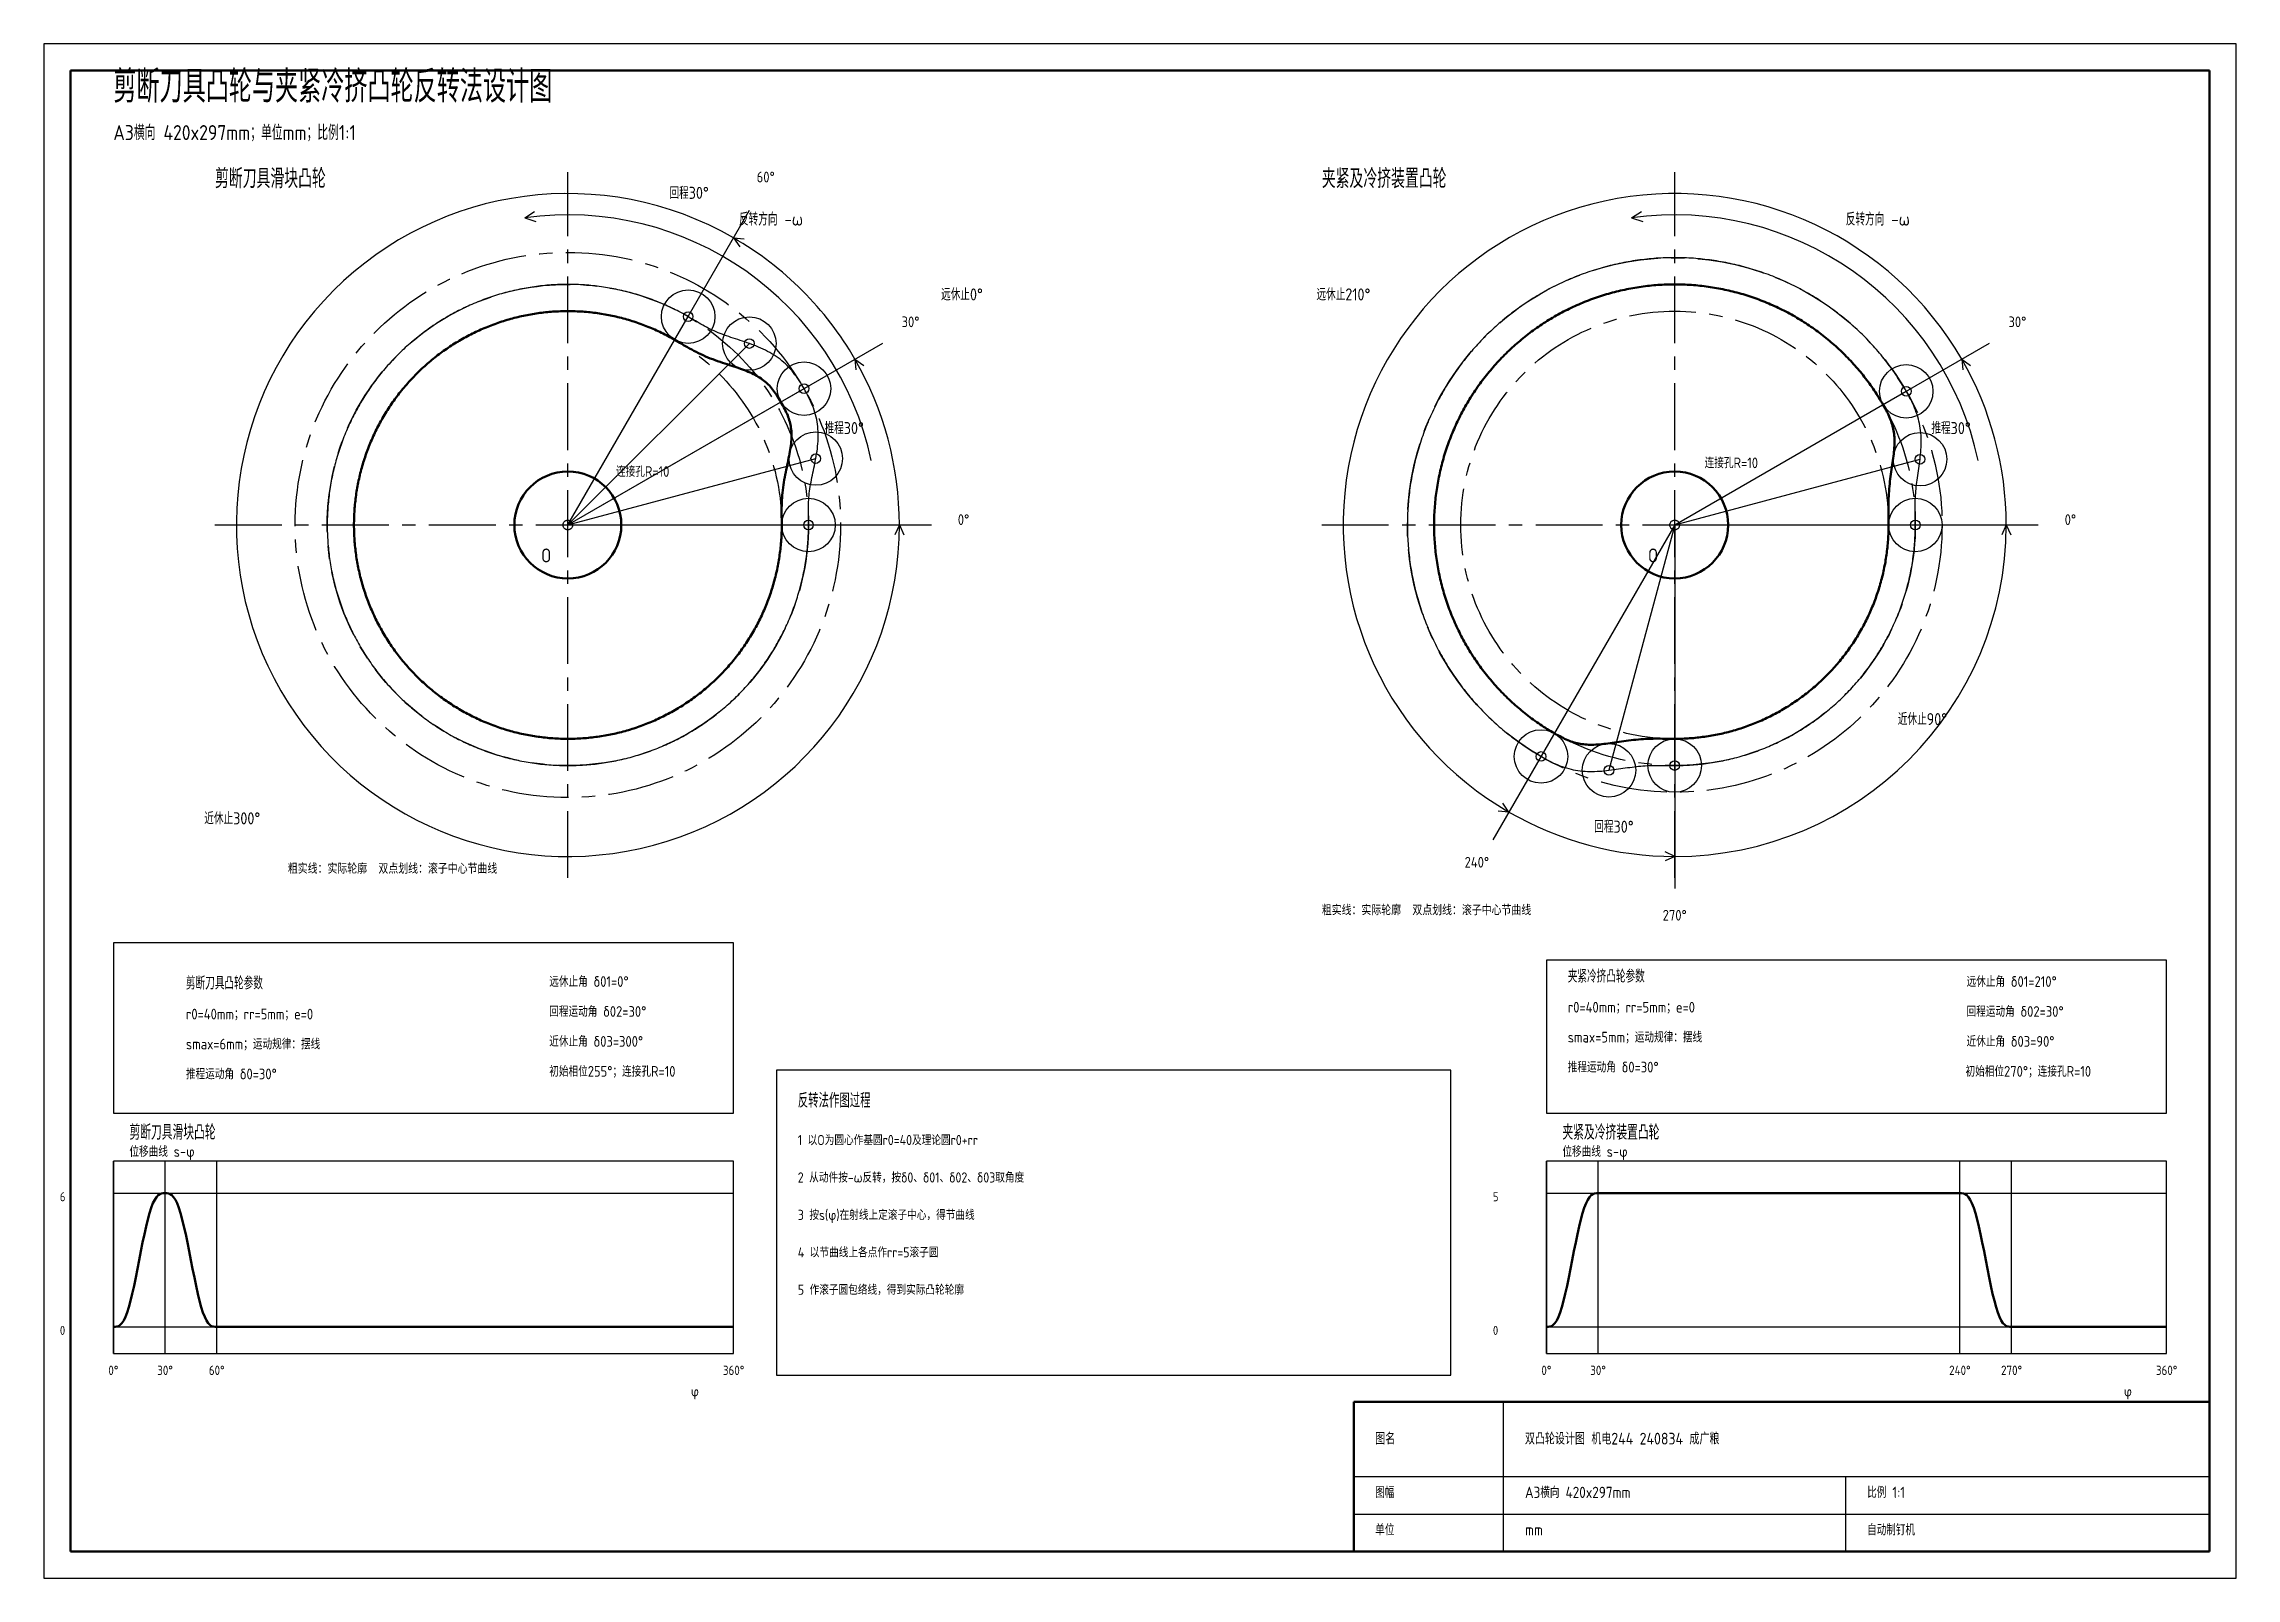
# Model space of a CAD drawing. Header units: millimetres. Extents: x 5 to 415, y 5 to 292.
import ezdxf
from ezdxf.enums import TextEntityAlignment as Align

# ---------------------------------------------------------------- set-up
doc = ezdxf.new("R2010")
doc.units = ezdxf.units.MM
doc.header["$MEASUREMENT"] = 0
doc.linetypes.add('CENTER2', pattern=[20, 12.5, -2.5, 2.5, -2.5])
doc.linetypes.add('PHANTOM2', pattern=[25, 12.5, -2.5, 2.5, -2.5, 2.5, -2.5])
for name, color, linetype, lineweight in [('ANGLE', 7, 'CONTINUOUS', 25), ('BASE', 7, 'CENTER2', 25), ('CAM', 7, 'CONTINUOUS', 50), ('CENTER', 7, 'CENTER2', 25), ('CONSTRUCTION', 7, 'CONTINUOUS', 25), ('DIM', 7, 'CONTINUOUS', 50), ('GRAPH', 7, 'CONTINUOUS', 25), ('NOTE', 7, 'CONTINUOUS', 25), ('PITCH', 7, 'PHANTOM2', 25), ('POINT', 7, 'CONTINUOUS', 25), ('ROLLER', 7, 'CONTINUOUS', 25), ('SHEET', 7, 'CONTINUOUS', 25), ('TEXT', 7, 'CONTINUOUS', 25)]:
    doc.layers.add(name, color=color, linetype=linetype, lineweight=lineweight)
doc.styles.get("Standard").update_dxf_attribs({"font": 'gbenor.shx', "bigfont": 'gbcbig.shx'})

msp = doc.modelspace()

# ---------------------------------------------------------------- texts
at = {"layer": 'TEXT'}
for s, height, p in [('剪断刀具凸轮与夹紧冷挤凸轮反转法设计图', 6, (18, 281)), ('A3横向 420x297mm；单位mm；比例1:1', 2.8, (18, 274)), ('剪断刀具滑块凸轮', 3.6, (37, 265)), ('夹紧及冷挤装置凸轮', 3.6, (244, 265)), ('回程30°', 2.25, (122, 263)), ('反转方向 -ω', 2.4, (135, 258)), ('反转方向 -ω', 2.4, (342, 258)), ('远休止0°', 2.25, (172.8041, 244)), ('远休止210°', 2.25, (243, 244)), ('推程30°', 2.25, (151, 219)), ('推程30°', 2.25, (358, 219)), ('连接孔R=10', 2, (112, 211)), ('连接孔R=10', 2, (315.6007, 212.622)), ('O', 2.6, (98, 195)), ('O', 2.6, (305, 195)), ('近休止90°', 2.25, (351.7214, 164.5657)), ('近休止300°', 2.25, (35, 146)), ('回程30°', 2.25, (294.9595, 144.4376)), ('粗实线：实际轮廓  双点划线：滚子中心节曲线', 1.95, (50.6334, 136.7598)), ('粗实线：实际轮廓  双点划线：滚子中心节曲线', 1.95, (244, 129)), ('夹紧冷挤凸轮参数', 2.4, (290, 116.3957)), ('剪断刀具凸轮参数', 2.4, (31.5714, 115.112)), ('远休止角 δ01=0°', 2, (99.5225, 115.6)), ('远休止角 δ01=210°', 2, (364.5853, 115.6)), ('r0=40mm；rr=5mm；e=0', 2, (31.5714, 109.512)), ('回程运动角 δ02=30°', 2, (99.5225, 110)), ('r0=40mm；rr=5mm；e=0', 2, (290, 110.7957)), ('回程运动角 δ02=30°', 2, (364.5853, 110)), ('近休止角 δ03=300°', 2, (99.5225, 104.4)), ('smax=5mm；运动规律：摆线', 2, (290, 105.1957)), ('近休止角 δ03=90°', 2, (364.5853, 104.4)), ('smax=6mm；运动规律：摆线', 2, (31.5714, 103.912)), ('推程运动角 δ0=30°', 2, (31.5714, 98.312)), ('初始相位255°；连接孔R=10', 2, (99.5225, 98.8)), ('推程运动角 δ0=30°', 2, (290, 99.5957)), ('初始相位270°；连接孔R=10', 2, (364.3873, 98.8)), ('反转法作图过程', 2.7, (146, 93)), ('剪断刀具滑块凸轮', 2.8, (21, 87)), ('1 以O为圆心作基圆r0=40及理论圆r0+rr', 1.9, (146, 86)), ('夹紧及冷挤装置凸轮', 2.8, (289, 87)), ('位移曲线 s-φ', 2, (21, 83.8)), ('位移曲线 s-φ', 2, (289, 83.8)), ('2 从动件按-ω反转，按δ0、δ01、δ02、δ03取角度', 1.9, (146, 79)), ('6', 1.7, (8, 75.5)), ('3 按s(φ)在射线上定滚子中心，得节曲线', 1.9, (146, 72)), ('5', 1.7, (276, 75.5)), ('4 以节曲线上各点作rr=5滚子圆', 1.9, (146, 65)), ('5 作滚子圆包络线，得到实际凸轮轮廓', 1.9, (146, 58)), ('0', 1.7, (8, 50.5)), ('0', 1.7, (276, 50.5)), ('φ', 1.9, (126, 39)), ('φ', 1.9, (394, 39)), ('图名', 2.2, (254, 30)), ('双凸轮设计图 机电244 240834 成广粮', 2.2, (282, 30)), ('图幅', 2.1, (254, 20)), ('A3横向 420x297mm', 2.1, (282, 20)), ('比例 1:1', 2.1, (346, 20)), ('单位', 2.1, (254, 13)), ('mm', 2.1, (282, 13)), ('自动制钉机', 2.1, (346, 13))]:
    msp.add_text(s, height=height, dxfattribs=at).set_placement(p)
for s, height, p in [('60°', 2, (140, 266.0859)), ('30°', 2, (167.0859, 239)), ('30°', 2, (374.0859, 239)), ('0°', 2, (177, 202)), ('0°', 2, (384, 202)), ('240°', 2, (273, 137.9141)), ('270°', 2, (310, 128)), ('0°', 1.75, (18, 43)), ('30°', 1.75, (27.6667, 43)), ('60°', 1.75, (37.3333, 43)), ('360°', 1.75, (134, 43)), ('0°', 1.75, (286, 43)), ('30°', 1.75, (295.6667, 43)), ('240°', 1.75, (363.3333, 43)), ('270°', 1.75, (373, 43)), ('360°', 1.75, (402, 43))]:
    msp.add_text(s, height=height, dxfattribs=at).set_placement(p, align=Align.CENTER)

# ---------------------------------------------------------------- linework, layer by layer
at = {"layer": 'ANGLE'}
for p, q in [((94.928, 259.4355), (96.773, 260.6338)), ((94.928, 259.4355), (97.0318, 258.7923)), ((103, 202), (137, 260.8897)), ((301.928, 259.4355), (303.773, 260.6338)), ((301.928, 259.4355), (304.0318, 258.7923)), ((134, 255.6936), (135.1472, 254.0553)), ((134, 255.6936), (135.9924, 255.5193)), ((103, 202), (161.8897, 236)), ((310, 202), (368.8897, 236)), ((156.6936, 233), (156.8679, 231.0076)), ((156.6936, 233), (158.3319, 231.8528)), ((363.6936, 233), (363.8679, 231.0076)), ((363.6936, 233), (365.3319, 231.8528)), ((103, 202), (171, 202)), ((165, 202), (164.1548, 200.1874)), ((165, 202), (165.8452, 200.1874)), ((310, 202), (276, 143.1103)), ((310, 202), (378, 202)), ((310, 202), (310, 134)), ((372, 202), (371.1548, 200.1874)), ((372, 202), (372.8452, 200.1874)), ((279, 148.3064), (277.0076, 148.4807)), ((279, 148.3064), (277.8528, 149.9447)), ((310, 140), (308.1874, 140.8452)), ((310, 140), (308.1874, 139.1548))]:
    msp.add_line(p, q, dxfattribs=at)
for centre, radius, start, end in [((103, 202), 62, 60, 0), ((310, 202), 62, 30, 240), ((103, 202), 58, 12, 98), ((310, 202), 58, 12, 98), ((103, 202), 62, 30, 60), ((103, 202), 62, 0, 30), ((310, 202), 62, 0, 30), ((310, 202), 62, 270, 0), ((310, 202), 62, 240, 270)]:
    msp.add_arc(centre, radius, start, end, dxfattribs=at)
at = {"layer": 'BASE'}
for centre, radius in [((103, 202), 51), ((310, 202), 50), ((103, 202), 45), ((310, 202), 45), ((103, 202), 40), ((310, 202), 40)]:
    msp.add_circle(centre, radius, dxfattribs=at)
at = {"layer": 'CAM'}
for points in [[(350, 202.001), (349.9986, 202.3568), (349.9947, 202.7232), (349.9893, 203.1009), (349.9829, 203.4897), (349.9765, 203.8892), (349.9709, 204.2989), (349.9669, 204.7182), (349.9655, 205.1464), (349.9673, 205.5826), (349.9732, 206.026), (349.9837, 206.4755), (349.9994, 206.9302), (350.0205, 207.3888), (350.0473, 207.8502), (350.0798, 208.3134), (350.118, 208.7771), (350.1615, 209.2405), (350.21, 209.7024), (350.2628, 210.162), (350.3194, 210.6186), (350.3791, 211.0713), (350.4411, 211.5196), (350.5045, 211.9629), (350.5684, 212.4007), (350.6321, 212.8327), (350.6947, 213.2585), (350.7553, 213.6777), (350.8131, 214.0901), (350.8675, 214.4954), (350.9175, 214.8933), (350.9627, 215.2837), (351.0025, 215.6664), (351.0362, 216.0411), (351.0636, 216.4079), (351.0841, 216.7666), (351.0975, 217.1172), (351.1036, 217.4599), (351.1023, 217.7947), (351.0933, 218.1221), (351.0766, 218.4422), (351.0522, 218.7557), (351.02, 219.063), (350.98, 219.365), (350.9321, 219.6623), (350.8763, 219.9558), (350.8123, 220.2464), (350.7401, 220.5352), (350.6595, 220.8229), (350.5702, 221.1107), (350.4721, 221.3994), (350.3648, 221.6899), (350.2481, 221.983), (350.122, 222.2796), (349.9861, 222.5802), (349.8405, 222.8856), (349.6852, 223.1963), (349.5203, 223.5128), (349.3459, 223.8356), (349.1624, 224.1651), (348.9707, 224.5008), (348.7733, 224.8392), (348.5725, 225.1767), (348.3688, 225.5124), (348.1622, 225.8464), (347.9526, 226.1785), (347.7402, 226.5088), (347.5249, 226.8372), (347.3067, 227.1637), (347.0857, 227.4883), (346.8618, 227.8109), (346.6352, 228.1316), (346.4058, 228.4503), (346.1736, 228.767), (345.9386, 229.0817), (345.7009, 229.3943), (345.4605, 229.7048), (345.2174, 230.0132), (344.9716, 230.3194), (344.7231, 230.6235), (344.472, 230.9254), (344.2183, 231.2252), (343.9619, 231.5227), (343.703, 231.8179), (343.4415, 232.1109), (343.1775, 232.4016), (342.9109, 232.6899), (342.6418, 232.976), (342.3703, 233.2596), (342.0963, 233.5409), (341.8198, 233.8198), (341.5409, 234.0963), (341.2596, 234.3703), (340.976, 234.6418), (340.6899, 234.9109), (340.4016, 235.1775), (340.1109, 235.4415), (339.8179, 235.703), (339.5227, 235.9619), (339.2252, 236.2183), (338.9254, 236.472), (338.6235, 236.7231), (338.3194, 236.9716), (338.0132, 237.2174), (337.7048, 237.4605), (337.3943, 237.7009), (337.0817, 237.9386), (336.767, 238.1736), (336.4503, 238.4058), (336.1316, 238.6352), (335.8109, 238.8618), (335.4883, 239.0857), (335.1637, 239.3067), (334.8372, 239.5249), (334.5088, 239.7402), (334.1785, 239.9526), (333.8464, 240.1622), (333.5124, 240.3688), (333.1767, 240.5725), (332.8392, 240.7733), (332.5, 240.9711), (332.1591, 241.166), (331.8164, 241.3579), (331.4721, 241.5468), (331.1262, 241.7326), (330.7787, 241.9155), (330.4296, 242.0953), (330.0789, 242.272), (329.7267, 242.4457), (329.373, 242.6163), (329.0178, 242.7839), (328.6612, 242.9483), (328.3031, 243.1095), (327.9437, 243.2677), (327.5829, 243.4227), (327.2208, 243.5746), (326.8573, 243.7233), (326.4926, 243.8688), (326.1266, 244.0111), (325.7593, 244.1502), (325.3909, 244.2862), (325.0213, 244.4189), (324.6506, 244.5483), (324.2787, 244.6746), (323.9058, 244.7975), (323.5318, 244.9173), (323.1567, 245.0337), (322.7807, 245.1469), (322.4037, 245.2568), (322.0257, 245.3634), (321.6469, 245.4667), (321.2671, 245.5666), (320.8865, 245.6633), (320.505, 245.7566), (320.1228, 245.8467), (319.7398, 245.9333), (319.356, 246.0166), (318.9716, 246.0966), (318.5864, 246.1732), (318.2006, 246.2465), (317.8142, 246.3163), (317.4271, 246.3829), (317.0396, 246.446), (316.6514, 246.5057), (316.2628, 246.5621), (315.8737, 246.615), (315.4841, 246.6646), (315.0941, 246.7107), (314.7038, 246.7535), (314.3131, 246.7928), (313.922, 246.8288), (313.5307, 246.8613), (313.139, 246.8904), (312.7472, 246.9161), (312.3551, 246.9383), (311.9629, 246.9572), (311.5705, 246.9726), (311.178, 246.9846), (310.7854, 246.9931), (310.3927, 246.9983), (310, 247), (309.6073, 246.9983), (309.2146, 246.9931), (308.822, 246.9846), (308.4295, 246.9726), (308.0371, 246.9572), (307.6449, 246.9383), (307.2528, 246.9161), (306.861, 246.8904), (306.4693, 246.8613), (306.078, 246.8288), (305.6869, 246.7928), (305.2962, 246.7535), (304.9059, 246.7107), (304.5159, 246.6646), (304.1263, 246.615), (303.7372, 246.5621), (303.3486, 246.5057), (302.9604, 246.446), (302.5729, 246.3829), (302.1858, 246.3163), (301.7994, 246.2465), (301.4136, 246.1732), (301.0284, 246.0966), (300.644, 246.0166), (300.2602, 245.9333), (299.8772, 245.8467), (299.495, 245.7566), (299.1135, 245.6633), (298.7329, 245.5666), (298.3531, 245.4667), (297.9743, 245.3634), (297.5963, 245.2568), (297.2193, 245.1469), (296.8433, 245.0337), (296.4682, 244.9173), (296.0942, 244.7975), (295.7213, 244.6746), (295.3494, 244.5483), (294.9787, 244.4189), (294.6091, 244.2862), (294.2407, 244.1502), (293.8734, 244.0111), (293.5074, 243.8688), (293.1427, 243.7233), (292.7792, 243.5746), (292.4171, 243.4227), (292.0563, 243.2677), (291.6969, 243.1095), (291.3388, 242.9483), (290.9822, 242.7839), (290.627, 242.6163), (290.2733, 242.4457), (289.9211, 242.272), (289.5704, 242.0953), (289.2213, 241.9155), (288.8738, 241.7326), (288.5279, 241.5468), (288.1836, 241.3579), (287.8409, 241.166), (287.5, 240.9711), (287.1608, 240.7733), (286.8233, 240.5725), (286.4876, 240.3688), (286.1536, 240.1622), (285.8215, 239.9526), (285.4912, 239.7402), (285.1628, 239.5249), (284.8363, 239.3067), (284.5117, 239.0857), (284.1891, 238.8618), (283.8684, 238.6352), (283.5497, 238.4058), (283.233, 238.1736), (282.9183, 237.9386), (282.6057, 237.7009), (282.2952, 237.4605), (281.9868, 237.2174), (281.6806, 236.9716), (281.3765, 236.7231), (281.0746, 236.472), (280.7748, 236.2183), (280.4773, 235.9619), (280.1821, 235.703), (279.8891, 235.4415), (279.5984, 235.1775), (279.3101, 234.9109), (279.024, 234.6418), (278.7404, 234.3703), (278.4591, 234.0963), (278.1802, 233.8198), (277.9037, 233.5409), (277.6297, 233.2596), (277.3582, 232.976), (277.0891, 232.6899), (276.8225, 232.4016), (276.5585, 232.1109), (276.297, 231.8179), (276.0381, 231.5227), (275.7817, 231.2252), (275.528, 230.9254), (275.2769, 230.6235), (275.0284, 230.3194), (274.7826, 230.0132), (274.5395, 229.7048), (274.2991, 229.3943), (274.0614, 229.0817), (273.8264, 228.767), (273.5942, 228.4503), (273.3648, 228.1316), (273.1382, 227.8109), (272.9143, 227.4883), (272.6933, 227.1637), (272.4751, 226.8372), (272.2598, 226.5088), (272.0474, 226.1785), (271.8378, 225.8464), (271.6312, 225.5124), (271.4275, 225.1767), (271.2267, 224.8392), (271.0289, 224.5), (270.834, 224.1591), (270.6421, 223.8164), (270.4532, 223.4721), (270.2674, 223.1262), (270.0845, 222.7787), (269.9047, 222.4296), (269.728, 222.0789), (269.5543, 221.7267), (269.3837, 221.373), (269.2161, 221.0178), (269.0517, 220.6612), (268.8905, 220.3031), (268.7323, 219.9437), (268.5773, 219.5829), (268.4254, 219.2208), (268.2767, 218.8573), (268.1312, 218.4926), (267.9889, 218.1266), (267.8498, 217.7593), (267.7138, 217.3909), (267.5811, 217.0213), (267.4517, 216.6506), (267.3254, 216.2787), (267.2025, 215.9058), (267.0827, 215.5318), (266.9663, 215.1567), (266.8531, 214.7807), (266.7432, 214.4037), (266.6366, 214.0257), (266.5333, 213.6469), (266.4334, 213.2671), (266.3367, 212.8865), (266.2434, 212.505), (266.1533, 212.1228), (266.0667, 211.7398), (265.9834, 211.356), (265.9034, 210.9716), (265.8268, 210.5864), (265.7535, 210.2006), (265.6837, 209.8142), (265.6171, 209.4271), (265.554, 209.0396), (265.4943, 208.6514), (265.4379, 208.2628), (265.385, 207.8737), (265.3354, 207.4841), (265.2893, 207.0941), (265.2465, 206.7038), (265.2072, 206.3131), (265.1712, 205.922), (265.1387, 205.5307), (265.1096, 205.139), (265.0839, 204.7472), (265.0617, 204.3551), (265.0428, 203.9629), (265.0274, 203.5705), (265.0154, 203.178), (265.0069, 202.7854), (265.0017, 202.3927), (265, 202), (265.0017, 201.6073), (265.0069, 201.2146), (265.0154, 200.822), (265.0274, 200.4295), (265.0428, 200.0371), (265.0617, 199.6449), (265.0839, 199.2528), (265.1096, 198.861), (265.1387, 198.4693), (265.1712, 198.078), (265.2072, 197.6869), (265.2465, 197.2962), (265.2893, 196.9059), (265.3354, 196.5159), (265.385, 196.1263), (265.4379, 195.7372), (265.4943, 195.3486), (265.554, 194.9604), (265.6171, 194.5729), (265.6837, 194.1858), (265.7535, 193.7994), (265.8268, 193.4136), (265.9034, 193.0284), (265.9834, 192.644), (266.0667, 192.2602), (266.1533, 191.8772), (266.2434, 191.495), (266.3367, 191.1135), (266.4334, 190.7329), (266.5333, 190.3531), (266.6366, 189.9743), (266.7432, 189.5963), (266.8531, 189.2193), (266.9663, 188.8433), (267.0827, 188.4682), (267.2025, 188.0942), (267.3254, 187.7213), (267.4517, 187.3494), (267.5811, 186.9787), (267.7138, 186.6091), (267.8498, 186.2407), (267.9889, 185.8734), (268.1312, 185.5074), (268.2767, 185.1427), (268.4254, 184.7792), (268.5773, 184.4171), (268.7323, 184.0563), (268.8905, 183.6969), (269.0517, 183.3388), (269.2161, 182.9822), (269.3837, 182.627), (269.5543, 182.2733), (269.728, 181.9211), (269.9047, 181.5704), (270.0845, 181.2213), (270.2674, 180.8738), (270.4532, 180.5279), (270.6421, 180.1836), (270.834, 179.8409), (271.0289, 179.5), (271.2267, 179.1608), (271.4275, 178.8233), (271.6312, 178.4876), (271.8378, 178.1536), (272.0474, 177.8215), (272.2598, 177.4912), (272.4751, 177.1628), (272.6933, 176.8363), (272.9143, 176.5117), (273.1382, 176.1891), (273.3648, 175.8684), (273.5942, 175.5497), (273.8264, 175.233), (274.0614, 174.9183), (274.2991, 174.6057), (274.5395, 174.2952), (274.7826, 173.9868), (275.0284, 173.6806), (275.2769, 173.3765), (275.528, 173.0746), (275.7817, 172.7748), (276.0381, 172.4773), (276.297, 172.1821), (276.5585, 171.8891), (276.8225, 171.5984), (277.0891, 171.3101), (277.3582, 171.024), (277.6297, 170.7404), (277.9037, 170.4591), (278.1802, 170.1802), (278.4591, 169.9037), (278.7404, 169.6297), (279.024, 169.3582), (279.3101, 169.0891), (279.5984, 168.8225), (279.8891, 168.5585), (280.1821, 168.297), (280.4773, 168.0381), (280.7748, 167.7817), (281.0746, 167.528), (281.3765, 167.2769), (281.6806, 167.0284), (281.9868, 166.7826), (282.2952, 166.5395), (282.6057, 166.2991), (282.9183, 166.0614), (283.233, 165.8264), (283.5497, 165.5942), (283.8684, 165.3648), (284.1891, 165.1382), (284.5117, 164.9143), (284.8363, 164.6933), (285.1628, 164.4751), (285.4912, 164.2598), (285.8215, 164.0474), (286.1536, 163.8378), (286.4876, 163.6312), (286.8233, 163.4275), (287.1608, 163.2267), (287.4992, 163.0293), (287.8349, 162.8376), (288.1644, 162.6541), (288.4872, 162.4797), (288.8037, 162.3148), (289.1144, 162.1595), (289.4198, 162.0139), (289.7204, 161.878), (290.017, 161.7519), (290.3101, 161.6352), (290.6006, 161.5279), (290.8893, 161.4298), (291.1771, 161.3405), (291.4648, 161.2599), (291.7536, 161.1877), (292.0442, 161.1237), (292.3377, 161.0679), (292.635, 161.02), (292.937, 160.98), (293.2443, 160.9478), (293.5578, 160.9234), (293.8779, 160.9067), (294.2053, 160.8977), (294.5401, 160.8964), (294.8828, 160.9025), (295.2334, 160.9159), (295.5921, 160.9364), (295.9589, 160.9638), (296.3336, 160.9975), (296.7163, 161.0373), (297.1067, 161.0825), (297.5046, 161.1325), (297.9099, 161.1869), (298.3223, 161.2447), (298.7415, 161.3053), (299.1673, 161.3679), (299.5993, 161.4316), (300.0371, 161.4955), (300.4804, 161.5589), (300.9287, 161.6209), (301.3814, 161.6806), (301.838, 161.7372), (302.2976, 161.79), (302.7595, 161.8385), (303.2229, 161.882), (303.6866, 161.9202), (304.1498, 161.9527), (304.6112, 161.9795), (305.0698, 162.0006), (305.5245, 162.0163), (305.974, 162.0268), (306.4174, 162.0327), (306.8536, 162.0345), (307.2818, 162.0331), (307.7011, 162.0291), (308.1108, 162.0235), (308.5103, 162.0171), (308.8991, 162.0107), (309.2768, 162.0053), (309.6432, 162.0014), (309.999, 162), (310.3491, 162.0015), (310.6981, 162.0061), (311.0471, 162.0137), (311.396, 162.0244), (311.7448, 162.0381), (312.0934, 162.0548), (312.4419, 162.0746), (312.7903, 162.0974), (313.1384, 162.1233), (313.4862, 162.1522), (313.8338, 162.1842), (314.1811, 162.2191), (314.5281, 162.2571), (314.8748, 162.2982), (315.221, 162.3422), (315.5669, 162.3893), (315.9124, 162.4394), (316.2574, 162.4925), (316.6019, 162.5486), (316.9459, 162.6077), (317.2894, 162.6698), (317.6324, 162.7349), (317.9747, 162.803), (318.3165, 162.8741), (318.6576, 162.9482), (318.998, 163.0252), (319.3378, 163.1052), (319.6769, 163.1882), (320.0152, 163.2741), (320.3528, 163.363), (320.6895, 163.4548), (321.0255, 163.5495), (321.3606, 163.6472), (321.6949, 163.7478), (322.0282, 163.8513), (322.3607, 163.9577), (322.6922, 164.0671), (323.0227, 164.1793), (323.3523, 164.2943), (323.6808, 164.4123), (324.0083, 164.5331), (324.3347, 164.6568), (324.66, 164.7833), (324.9843, 164.9126), (325.3073, 165.0448), (325.6292, 165.1798), (325.95, 165.3176), (326.2695, 165.4582), (326.5877, 165.6015), (326.9047, 165.7477), (327.2204, 165.8966), (327.5348, 166.0482), (327.8479, 166.2026), (328.1596, 166.3597), (328.4699, 166.5196), (328.7789, 166.6821), (329.0864, 166.8473), (329.3924, 167.0152), (329.6969, 167.1858), (330, 167.359), (330.3015, 167.5348), (330.6015, 167.7133), (330.8999, 167.8944), (331.1968, 168.0781), (331.492, 168.2643), (331.7856, 168.4532), (332.0775, 168.6446), (332.3677, 168.8385), (332.6562, 169.035), (332.9431, 169.2339), (333.2281, 169.4354), (333.5114, 169.6393), (333.7929, 169.8457), (334.0726, 170.0546), (334.3505, 170.2659), (334.6265, 170.4796), (334.9006, 170.6957), (335.1728, 170.9142), (335.4431, 171.135), (335.7115, 171.3582), (335.9779, 171.5838), (336.2424, 171.8116), (336.5048, 172.0418), (336.7652, 172.2742), (337.0236, 172.5089), (337.2799, 172.7459), (337.5342, 172.985), (337.7863, 173.2264), (338.0364, 173.47), (338.2843, 173.7157), (338.53, 173.9636), (338.7736, 174.2137), (339.015, 174.4658), (339.2541, 174.7201), (339.4911, 174.9764), (339.7258, 175.2348), (339.9582, 175.4952), (340.1884, 175.7576), (340.4162, 176.0221), (340.6418, 176.2885), (340.865, 176.5569), (341.0858, 176.8272), (341.3043, 177.0994), (341.5204, 177.3735), (341.7341, 177.6495), (341.9454, 177.9274), (342.1543, 178.2071), (342.3607, 178.4886), (342.5646, 178.7719), (342.7661, 179.0569), (342.965, 179.3438), (343.1615, 179.6323), (343.3554, 179.9225), (343.5468, 180.2144), (343.7357, 180.508), (343.9219, 180.8032), (344.1056, 181.1001), (344.2867, 181.3985), (344.4652, 181.6985), (344.641, 182), (344.8142, 182.3031), (344.9848, 182.6076), (345.1527, 182.9136), (345.3179, 183.2211), (345.4804, 183.5301), (345.6403, 183.8404), (345.7974, 184.1521), (345.9518, 184.4652), (346.1034, 184.7796), (346.2523, 185.0953), (346.3985, 185.4123), (346.5418, 185.7305), (346.6824, 186.05), (346.8202, 186.3708), (346.9552, 186.6927), (347.0874, 187.0157), (347.2167, 187.34), (347.3432, 187.6653), (347.4669, 187.9917), (347.5877, 188.3192), (347.7057, 188.6477), (347.8207, 188.9773), (347.9329, 189.3078), (348.0423, 189.6393), (348.1487, 189.9718), (348.2522, 190.3051), (348.3528, 190.6394), (348.4505, 190.9745), (348.5452, 191.3105), (348.637, 191.6472), (348.7259, 191.9848), (348.8118, 192.3231), (348.8948, 192.6622), (348.9748, 193.002), (349.0518, 193.3424), (349.1259, 193.6835), (349.197, 194.0253), (349.2651, 194.3676), (349.3302, 194.7106), (349.3923, 195.0541), (349.4514, 195.3981), (349.5075, 195.7426), (349.5606, 196.0876), (349.6107, 196.4331), (349.6578, 196.779), (349.7018, 197.1252), (349.7429, 197.4719), (349.7809, 197.8189), (349.8158, 198.1662), (349.8478, 198.5138), (349.8767, 198.8616), (349.9026, 199.2097), (349.9254, 199.5581), (349.9452, 199.9066), (349.9619, 200.2552), (349.9756, 200.604), (349.9863, 200.9529), (349.9939, 201.3019), (349.9985, 201.6509)], [(143, 202.0012), (142.9986, 202.3584), (142.9949, 202.7282), (142.9899, 203.1117), (142.9846, 203.5085), (142.9799, 203.9181), (142.977, 204.34), (142.977, 204.7733), (142.981, 205.2172), (142.99, 205.6707), (143.0049, 206.1326), (143.0265, 206.6016), (143.0554, 207.0764), (143.092, 207.5555), (143.1364, 208.0376), (143.1888, 208.5213), (143.2487, 209.0052), (143.3159, 209.4882), (143.3896, 209.9691), (143.4692, 210.4469), (143.5538, 210.9209), (143.6423, 211.3903), (143.7339, 211.8544), (143.8274, 212.313), (143.9218, 212.7654), (144.016, 213.2114), (144.1089, 213.6506), (144.1995, 214.0829), (144.2869, 214.5078), (144.3701, 214.9251), (144.4482, 215.3347), (144.5205, 215.7361), (144.5863, 216.1292), (144.6449, 216.5138), (144.6958, 216.8895), (144.7387, 217.2564), (144.7731, 217.6142), (144.7988, 217.963), (144.8157, 218.3028), (144.8237, 218.6339), (144.8228, 218.9566), (144.813, 219.2713), (144.7944, 219.5788), (144.7669, 219.8797), (144.7308, 220.1749), (144.6858, 220.4655), (144.632, 220.7526), (144.5692, 221.0374), (144.4973, 221.3209), (144.4159, 221.6045), (144.3248, 221.8892), (144.2238, 222.1763), (144.1124, 222.4666), (143.9905, 222.7611), (143.8578, 223.0607), (143.7142, 223.3662), (143.5597, 223.6781), (143.3944, 223.9972), (143.2184, 224.3238), (143.0322, 224.6585), (142.8372, 225), (142.6389, 225.3396), (142.4422, 225.6683), (142.2473, 225.984), (142.0537, 226.2867), (141.8608, 226.5765), (141.6681, 226.8536), (141.4749, 227.1183), (141.2808, 227.3711), (141.085, 227.6127), (140.887, 227.8437), (140.6859, 228.065), (140.481, 228.2772), (140.2714, 228.4813), (140.0563, 228.6781), (139.8345, 228.8682), (139.6053, 229.0524), (139.3677, 229.2314), (139.1209, 229.4056), (138.8639, 229.5754), (138.5962, 229.7413), (138.3172, 229.9034), (138.0265, 230.062), (137.7238, 230.2173), (137.4088, 230.3694), (137.0817, 230.5185), (136.7426, 230.6649), (136.3917, 230.8086), (136.0294, 230.9502), (135.6561, 231.0898), (135.2722, 231.2279), (134.8785, 231.365), (134.4755, 231.5016), (134.0638, 231.6384), (133.6442, 231.776), (133.2173, 231.9152), (132.784, 232.0566), (132.345, 232.2011), (131.9012, 232.3494), (131.4534, 232.5022), (131.0026, 232.6601), (130.5498, 232.8239), (130.0962, 232.9939), (129.6429, 233.1705), (129.1911, 233.3538), (128.742, 233.5438), (128.297, 233.7404), (127.8572, 233.9429), (127.424, 234.1508), (126.9984, 234.3632), (126.5814, 234.579), (126.1739, 234.797), (125.7767, 235.016), (125.3903, 235.2345), (125.015, 235.4511), (124.6511, 235.6645), (124.2987, 235.8734), (123.9577, 236.0764), (123.6281, 236.2725), (123.3096, 236.4606), (123.001, 236.6404), (122.6969, 236.8142), (122.3924, 236.9848), (122.0864, 237.1527), (121.7789, 237.3179), (121.4699, 237.4804), (121.1596, 237.6403), (120.8479, 237.7974), (120.5348, 237.9518), (120.2204, 238.1034), (119.9047, 238.2523), (119.5877, 238.3985), (119.2695, 238.5418), (118.95, 238.6824), (118.6292, 238.8202), (118.3073, 238.9552), (117.9843, 239.0874), (117.66, 239.2167), (117.3347, 239.3432), (117.0083, 239.4669), (116.6808, 239.5877), (116.3523, 239.7057), (116.0227, 239.8207), (115.6922, 239.9329), (115.3607, 240.0423), (115.0282, 240.1487), (114.6949, 240.2522), (114.3606, 240.3528), (114.0255, 240.4505), (113.6895, 240.5452), (113.3528, 240.637), (113.0152, 240.7259), (112.6769, 240.8118), (112.3378, 240.8948), (111.998, 240.9748), (111.6576, 241.0518), (111.3165, 241.1259), (110.9747, 241.197), (110.6324, 241.2651), (110.2894, 241.3302), (109.9459, 241.3923), (109.6019, 241.4514), (109.2574, 241.5075), (108.9124, 241.5606), (108.5669, 241.6107), (108.221, 241.6578), (107.8748, 241.7018), (107.5281, 241.7429), (107.1811, 241.7809), (106.8338, 241.8158), (106.4862, 241.8478), (106.1384, 241.8767), (105.7903, 241.9026), (105.4419, 241.9254), (105.0934, 241.9452), (104.7448, 241.9619), (104.396, 241.9756), (104.0471, 241.9863), (103.6981, 241.9939), (103.3491, 241.9985), (103, 242), (102.6509, 241.9985), (102.3019, 241.9939), (101.9529, 241.9863), (101.604, 241.9756), (101.2552, 241.9619), (100.9066, 241.9452), (100.5581, 241.9254), (100.2097, 241.9026), (99.8616, 241.8767), (99.5138, 241.8478), (99.1662, 241.8158), (98.8189, 241.7809), (98.4719, 241.7429), (98.1252, 241.7018), (97.779, 241.6578), (97.4331, 241.6107), (97.0876, 241.5606), (96.7426, 241.5075), (96.3981, 241.4514), (96.0541, 241.3923), (95.7106, 241.3302), (95.3676, 241.2651), (95.0253, 241.197), (94.6835, 241.1259), (94.3424, 241.0518), (94.002, 240.9748), (93.6622, 240.8948), (93.3231, 240.8118), (92.9848, 240.7259), (92.6472, 240.637), (92.3105, 240.5452), (91.9745, 240.4505), (91.6394, 240.3528), (91.3051, 240.2522), (90.9718, 240.1487), (90.6393, 240.0423), (90.3078, 239.9329), (89.9773, 239.8207), (89.6477, 239.7057), (89.3192, 239.5877), (88.9917, 239.4669), (88.6653, 239.3432), (88.34, 239.2167), (88.0157, 239.0874), (87.6927, 238.9552), (87.3708, 238.8202), (87.05, 238.6824), (86.7305, 238.5418), (86.4123, 238.3985), (86.0953, 238.2523), (85.7796, 238.1034), (85.4652, 237.9518), (85.1521, 237.7974), (84.8404, 237.6403), (84.5301, 237.4804), (84.2211, 237.3179), (83.9136, 237.1527), (83.6076, 236.9848), (83.3031, 236.8142), (83, 236.641), (82.6985, 236.4652), (82.3985, 236.2867), (82.1001, 236.1056), (81.8032, 235.9219), (81.508, 235.7357), (81.2144, 235.5468), (80.9225, 235.3554), (80.6323, 235.1615), (80.3438, 234.965), (80.0569, 234.7661), (79.7719, 234.5646), (79.4886, 234.3607), (79.2071, 234.1543), (78.9274, 233.9454), (78.6495, 233.7341), (78.3735, 233.5204), (78.0994, 233.3043), (77.8272, 233.0858), (77.5569, 232.865), (77.2885, 232.6418), (77.0221, 232.4162), (76.7576, 232.1884), (76.4952, 231.9582), (76.2348, 231.7258), (75.9764, 231.4911), (75.7201, 231.2541), (75.4658, 231.015), (75.2137, 230.7736), (74.9636, 230.53), (74.7157, 230.2843), (74.47, 230.0364), (74.2264, 229.7863), (73.985, 229.5342), (73.7459, 229.2799), (73.5089, 229.0236), (73.2742, 228.7652), (73.0418, 228.5048), (72.8116, 228.2424), (72.5838, 227.9779), (72.3582, 227.7115), (72.135, 227.4431), (71.9142, 227.1728), (71.6957, 226.9006), (71.4796, 226.6265), (71.2659, 226.3505), (71.0546, 226.0726), (70.8457, 225.7929), (70.6393, 225.5114), (70.4354, 225.2281), (70.2339, 224.9431), (70.035, 224.6562), (69.8385, 224.3677), (69.6446, 224.0775), (69.4532, 223.7856), (69.2643, 223.492), (69.0781, 223.1968), (68.8944, 222.8999), (68.7133, 222.6015), (68.5348, 222.3015), (68.359, 222), (68.1858, 221.6969), (68.0152, 221.3924), (67.8473, 221.0864), (67.6821, 220.7789), (67.5196, 220.4699), (67.3597, 220.1596), (67.2026, 219.8479), (67.0482, 219.5348), (66.8966, 219.2204), (66.7477, 218.9047), (66.6015, 218.5877), (66.4582, 218.2695), (66.3176, 217.95), (66.1798, 217.6292), (66.0448, 217.3073), (65.9126, 216.9843), (65.7833, 216.66), (65.6568, 216.3347), (65.5331, 216.0083), (65.4123, 215.6808), (65.2943, 215.3523), (65.1793, 215.0227), (65.0671, 214.6922), (64.9577, 214.3607), (64.8513, 214.0282), (64.7478, 213.6949), (64.6472, 213.3606), (64.5495, 213.0255), (64.4548, 212.6895), (64.363, 212.3528), (64.2741, 212.0152), (64.1882, 211.6769), (64.1052, 211.3378), (64.0252, 210.998), (63.9482, 210.6576), (63.8741, 210.3165), (63.803, 209.9747), (63.7349, 209.6324), (63.6698, 209.2894), (63.6077, 208.9459), (63.5486, 208.6019), (63.4925, 208.2574), (63.4394, 207.9124), (63.3893, 207.5669), (63.3422, 207.221), (63.2982, 206.8748), (63.2571, 206.5281), (63.2191, 206.1811), (63.1842, 205.8338), (63.1522, 205.4862), (63.1233, 205.1384), (63.0974, 204.7903), (63.0746, 204.4419), (63.0548, 204.0934), (63.0381, 203.7448), (63.0244, 203.396), (63.0137, 203.0471), (63.0061, 202.6981), (63.0015, 202.3491), (63, 202), (63.0015, 201.6509), (63.0061, 201.3019), (63.0137, 200.9529), (63.0244, 200.604), (63.0381, 200.2552), (63.0548, 199.9066), (63.0746, 199.5581), (63.0974, 199.2097), (63.1233, 198.8616), (63.1522, 198.5138), (63.1842, 198.1662), (63.2191, 197.8189), (63.2571, 197.4719), (63.2982, 197.1252), (63.3422, 196.779), (63.3893, 196.4331), (63.4394, 196.0876), (63.4925, 195.7426), (63.5486, 195.3981), (63.6077, 195.0541), (63.6698, 194.7106), (63.7349, 194.3676), (63.803, 194.0253), (63.8741, 193.6835), (63.9482, 193.3424), (64.0252, 193.002), (64.1052, 192.6622), (64.1882, 192.3231), (64.2741, 191.9848), (64.363, 191.6472), (64.4548, 191.3105), (64.5495, 190.9745), (64.6472, 190.6394), (64.7478, 190.3051), (64.8513, 189.9718), (64.9577, 189.6393), (65.0671, 189.3078), (65.1793, 188.9773), (65.2943, 188.6477), (65.4123, 188.3192), (65.5331, 187.9917), (65.6568, 187.6653), (65.7833, 187.34), (65.9126, 187.0157), (66.0448, 186.6927), (66.1798, 186.3708), (66.3176, 186.05), (66.4582, 185.7305), (66.6015, 185.4123), (66.7477, 185.0953), (66.8966, 184.7796), (67.0482, 184.4652), (67.2026, 184.1521), (67.3597, 183.8404), (67.5196, 183.5301), (67.6821, 183.2211), (67.8473, 182.9136), (68.0152, 182.6076), (68.1858, 182.3031), (68.359, 182), (68.5348, 181.6985), (68.7133, 181.3985), (68.8944, 181.1001), (69.0781, 180.8032), (69.2643, 180.508), (69.4532, 180.2144), (69.6446, 179.9225), (69.8385, 179.6323), (70.035, 179.3438), (70.2339, 179.0569), (70.4354, 178.7719), (70.6393, 178.4886), (70.8457, 178.2071), (71.0546, 177.9274), (71.2659, 177.6495), (71.4796, 177.3735), (71.6957, 177.0994), (71.9142, 176.8272), (72.135, 176.5569), (72.3582, 176.2885), (72.5838, 176.0221), (72.8116, 175.7576), (73.0418, 175.4952), (73.2742, 175.2348), (73.5089, 174.9764), (73.7459, 174.7201), (73.985, 174.4658), (74.2264, 174.2137), (74.47, 173.9636), (74.7157, 173.7157), (74.9636, 173.47), (75.2137, 173.2264), (75.4658, 172.985), (75.7201, 172.7459), (75.9764, 172.5089), (76.2348, 172.2742), (76.4952, 172.0418), (76.7576, 171.8116), (77.0221, 171.5838), (77.2885, 171.3582), (77.5569, 171.135), (77.8272, 170.9142), (78.0994, 170.6957), (78.3735, 170.4796), (78.6495, 170.2659), (78.9274, 170.0546), (79.2071, 169.8457), (79.4886, 169.6393), (79.7719, 169.4354), (80.0569, 169.2339), (80.3438, 169.035), (80.6323, 168.8385), (80.9225, 168.6446), (81.2144, 168.4532), (81.508, 168.2643), (81.8032, 168.0781), (82.1001, 167.8944), (82.3985, 167.7133), (82.6985, 167.5348), (83, 167.359), (83.3031, 167.1858), (83.6076, 167.0152), (83.9136, 166.8473), (84.2211, 166.6821), (84.5301, 166.5196), (84.8404, 166.3597), (85.1521, 166.2026), (85.4652, 166.0482), (85.7796, 165.8966), (86.0953, 165.7477), (86.4123, 165.6015), (86.7305, 165.4582), (87.05, 165.3176), (87.3708, 165.1798), (87.6927, 165.0448), (88.0157, 164.9126), (88.34, 164.7833), (88.6653, 164.6568), (88.9917, 164.5331), (89.3192, 164.4123), (89.6477, 164.2943), (89.9773, 164.1793), (90.3078, 164.0671), (90.6393, 163.9577), (90.9718, 163.8513), (91.3051, 163.7478), (91.6394, 163.6472), (91.9745, 163.5495), (92.3105, 163.4548), (92.6472, 163.363), (92.9848, 163.2741), (93.3231, 163.1882), (93.6622, 163.1052), (94.002, 163.0252), (94.3424, 162.9482), (94.6835, 162.8741), (95.0253, 162.803), (95.3676, 162.7349), (95.7106, 162.6698), (96.0541, 162.6077), (96.3981, 162.5486), (96.7426, 162.4925), (97.0876, 162.4394), (97.4331, 162.3893), (97.779, 162.3422), (98.1252, 162.2982), (98.4719, 162.2571), (98.8189, 162.2191), (99.1662, 162.1842), (99.5138, 162.1522), (99.8616, 162.1233), (100.2097, 162.0974), (100.5581, 162.0746), (100.9066, 162.0548), (101.2552, 162.0381), (101.604, 162.0244), (101.9529, 162.0137), (102.3019, 162.0061), (102.6509, 162.0015), (103, 162), (103.3491, 162.0015), (103.6981, 162.0061), (104.0471, 162.0137), (104.396, 162.0244), (104.7448, 162.0381), (105.0934, 162.0548), (105.4419, 162.0746), (105.7903, 162.0974), (106.1384, 162.1233), (106.4862, 162.1522), (106.8338, 162.1842), (107.1811, 162.2191), (107.5281, 162.2571), (107.8748, 162.2982), (108.221, 162.3422), (108.5669, 162.3893), (108.9124, 162.4394), (109.2574, 162.4925), (109.6019, 162.5486), (109.9459, 162.6077), (110.2894, 162.6698), (110.6324, 162.7349), (110.9747, 162.803), (111.3165, 162.8741), (111.6576, 162.9482), (111.998, 163.0252), (112.3378, 163.1052), (112.6769, 163.1882), (113.0152, 163.2741), (113.3528, 163.363), (113.6895, 163.4548), (114.0255, 163.5495), (114.3606, 163.6472), (114.6949, 163.7478), (115.0282, 163.8513), (115.3607, 163.9577), (115.6922, 164.0671), (116.0227, 164.1793), (116.3523, 164.2943), (116.6808, 164.4123), (117.0083, 164.5331), (117.3347, 164.6568), (117.66, 164.7833), (117.9843, 164.9126), (118.3073, 165.0448), (118.6292, 165.1798), (118.95, 165.3176), (119.2695, 165.4582), (119.5877, 165.6015), (119.9047, 165.7477), (120.2204, 165.8966), (120.5348, 166.0482), (120.8479, 166.2026), (121.1596, 166.3597), (121.4699, 166.5196), (121.7789, 166.6821), (122.0864, 166.8473), (122.3924, 167.0152), (122.6969, 167.1858), (123, 167.359), (123.3015, 167.5348), (123.6015, 167.7133), (123.8999, 167.8944), (124.1968, 168.0781), (124.492, 168.2643), (124.7856, 168.4532), (125.0775, 168.6446), (125.3677, 168.8385), (125.6562, 169.035), (125.9431, 169.2339), (126.2281, 169.4354), (126.5114, 169.6393), (126.7929, 169.8457), (127.0726, 170.0546), (127.3505, 170.2659), (127.6265, 170.4796), (127.9006, 170.6957), (128.1728, 170.9142), (128.4431, 171.135), (128.7115, 171.3582), (128.9779, 171.5838), (129.2424, 171.8116), (129.5048, 172.0418), (129.7652, 172.2742), (130.0236, 172.5089), (130.2799, 172.7459), (130.5342, 172.985), (130.7863, 173.2264), (131.0364, 173.47), (131.2843, 173.7157), (131.53, 173.9636), (131.7736, 174.2137), (132.015, 174.4658), (132.2541, 174.7201), (132.4911, 174.9764), (132.7258, 175.2348), (132.9582, 175.4952), (133.1884, 175.7576), (133.4162, 176.0221), (133.6418, 176.2885), (133.865, 176.5569), (134.0858, 176.8272), (134.3043, 177.0994), (134.5204, 177.3735), (134.7341, 177.6495), (134.9454, 177.9274), (135.1543, 178.2071), (135.3607, 178.4886), (135.5646, 178.7719), (135.7661, 179.0569), (135.965, 179.3438), (136.1615, 179.6323), (136.3554, 179.9225), (136.5468, 180.2144), (136.7357, 180.508), (136.9219, 180.8032), (137.1056, 181.1001), (137.2867, 181.3985), (137.4652, 181.6985), (137.641, 182), (137.8142, 182.3031), (137.9848, 182.6076), (138.1527, 182.9136), (138.3179, 183.2211), (138.4804, 183.5301), (138.6403, 183.8404), (138.7974, 184.1521), (138.9518, 184.4652), (139.1034, 184.7796), (139.2523, 185.0953), (139.3985, 185.4123), (139.5418, 185.7305), (139.6824, 186.05), (139.8202, 186.3708), (139.9552, 186.6927), (140.0874, 187.0157), (140.2167, 187.34), (140.3432, 187.6653), (140.4669, 187.9917), (140.5877, 188.3192), (140.7057, 188.6477), (140.8207, 188.9773), (140.9329, 189.3078), (141.0423, 189.6393), (141.1487, 189.9718), (141.2522, 190.3051), (141.3528, 190.6394), (141.4505, 190.9745), (141.5452, 191.3105), (141.637, 191.6472), (141.7259, 191.9848), (141.8118, 192.3231), (141.8948, 192.6622), (141.9748, 193.002), (142.0518, 193.3424), (142.1259, 193.6835), (142.197, 194.0253), (142.2651, 194.3676), (142.3302, 194.7106), (142.3923, 195.0541), (142.4514, 195.3981), (142.5075, 195.7426), (142.5606, 196.0876), (142.6107, 196.4331), (142.6578, 196.779), (142.7018, 197.1252), (142.7429, 197.4719), (142.7809, 197.8189), (142.8158, 198.1662), (142.8478, 198.5138), (142.8767, 198.8616), (142.9026, 199.2097), (142.9254, 199.5581), (142.9452, 199.9066), (142.9619, 200.2552), (142.9756, 200.604), (142.9863, 200.9529), (142.9939, 201.3019), (142.9985, 201.6509)]]:
    msp.add_lwpolyline(points, close=True, dxfattribs=at)
at = {"layer": 'CENTER'}
for p, q in [((103, 136), (103, 268)), ((310, 136), (310, 268)), ((37, 202), (169, 202)), ((244, 202), (376, 202))]:
    msp.add_line(p, q, dxfattribs=at)
for centre in [(103, 202), (310, 202)]:
    msp.add_circle(centre, 0.9, dxfattribs=at)
at = {"layer": 'CONSTRUCTION'}
for p, q in [((103, 202), (125.5, 240.9711)), ((103, 202), (136.9411, 235.9411)), ((103, 202), (147.1673, 227.5)), ((310, 202), (353.3013, 227)), ((103, 202), (149.3644, 214.4233)), ((310, 202), (355.8815, 214.2939)), ((103, 202), (148, 202)), ((310, 202), (285, 158.6987)), ((310, 202), (297.7061, 156.1185)), ((310, 202), (355, 202)), ((310, 202), (310, 157))]:
    msp.add_line(p, q, dxfattribs=at)
at = {"layer": 'DIM'}
for centre in [(103, 202), (310, 202)]:
    msp.add_circle(centre, 10, dxfattribs=at)
at = {"layer": 'GRAPH'}
for p, q in [((134, 83), (18, 83)), ((18, 83), (18, 47)), ((18, 47), (18, 83)), ((27.6667, 47), (27.6667, 83)), ((37.3333, 47), (37.3333, 83)), ((134, 47), (134, 83)), ((134, 47), (134, 83)), ((402, 83), (286, 83)), ((286, 83), (286, 47)), ((286, 47), (286, 83)), ((295.6667, 47), (295.6667, 83)), ((363.3333, 47), (363.3333, 83)), ((373, 47), (373, 83)), ((402, 47), (402, 83)), ((402, 47), (402, 83)), ((18, 77), (134, 77)), ((286, 77), (402, 77)), ((18, 52), (134, 52)), ((286, 52), (402, 52)), ((18, 47), (134, 47)), ((286, 47), (402, 47))]:
    msp.add_line(p, q, dxfattribs=at)
at = {"layer": 'GRAPH', "lineweight": 50}
for points in [[(18, 52), (18.3222, 52.0061), (18.6444, 52.0483), (18.9667, 52.1613), (19.2889, 52.3765), (19.6111, 52.7209), (19.9333, 53.2159), (20.2556, 53.8763), (20.5778, 54.7096), (20.9, 55.7159), (21.2222, 56.8875), (21.5444, 58.2098), (21.8667, 59.6613), (22.1889, 61.215), (22.5111, 62.8394), (22.8333, 64.5), (23.1556, 66.1606), (23.4778, 67.785), (23.8, 69.3387), (24.1222, 70.7902), (24.4444, 72.1125), (24.7667, 73.2841), (25.0889, 74.2904), (25.4111, 75.1237), (25.7333, 75.7841), (26.0556, 76.2791), (26.3778, 76.6235), (26.7, 76.8387), (27.0222, 76.9517), (27.3444, 76.9939), (27.6667, 77), (27.9889, 76.9939), (28.3111, 76.9517), (28.6333, 76.8387), (28.9556, 76.6235), (29.2778, 76.2791), (29.6, 75.7841), (29.9222, 75.1237), (30.2444, 74.2904), (30.5667, 73.2841), (30.8889, 72.1125), (31.2111, 70.7902), (31.5333, 69.3387), (31.8556, 67.785), (32.1778, 66.1606), (32.5, 64.5), (32.8222, 62.8394), (33.1444, 61.215), (33.4667, 59.6613), (33.7889, 58.2098), (34.1111, 56.8875), (34.4333, 55.7159), (34.7556, 54.7096), (35.0778, 53.8763), (35.4, 53.2159), (35.7222, 52.7209), (36.0444, 52.3765), (36.3667, 52.1613), (36.6889, 52.0483), (37.0111, 52.0061), (37.3333, 52), (37.6556, 52), (37.9778, 52), (38.3, 52), (38.6222, 52), (38.9444, 52), (39.2667, 52), (39.5889, 52), (39.9111, 52), (40.2333, 52), (40.5556, 52), (40.8778, 52), (41.2, 52), (41.5222, 52), (41.8444, 52), (42.1667, 52), (42.4889, 52), (42.8111, 52), (43.1333, 52), (43.4556, 52), (43.7778, 52), (44.1, 52), (44.4222, 52), (44.7444, 52), (45.0667, 52), (45.3889, 52), (45.7111, 52), (46.0333, 52), (46.3556, 52), (46.6778, 52), (47, 52), (47.3222, 52), (47.6444, 52), (47.9667, 52), (48.2889, 52), (48.6111, 52), (48.9333, 52), (49.2556, 52), (49.5778, 52), (49.9, 52), (50.2222, 52), (50.5444, 52), (50.8667, 52), (51.1889, 52), (51.5111, 52), (51.8333, 52), (52.1556, 52), (52.4778, 52), (52.8, 52), (53.1222, 52), (53.4444, 52), (53.7667, 52), (54.0889, 52), (54.4111, 52), (54.7333, 52), (55.0556, 52), (55.3778, 52), (55.7, 52), (56.0222, 52), (56.3444, 52), (56.6667, 52), (56.9889, 52), (57.3111, 52), (57.6333, 52), (57.9556, 52), (58.2778, 52), (58.6, 52), (58.9222, 52), (59.2444, 52), (59.5667, 52), (59.8889, 52), (60.2111, 52), (60.5333, 52), (60.8556, 52), (61.1778, 52), (61.5, 52), (61.8222, 52), (62.1444, 52), (62.4667, 52), (62.7889, 52), (63.1111, 52), (63.4333, 52), (63.7556, 52), (64.0778, 52), (64.4, 52), (64.7222, 52), (65.0444, 52), (65.3667, 52), (65.6889, 52), (66.0111, 52), (66.3333, 52), (66.6556, 52), (66.9778, 52), (67.3, 52), (67.6222, 52), (67.9444, 52), (68.2667, 52), (68.5889, 52), (68.9111, 52), (69.2333, 52), (69.5556, 52), (69.8778, 52), (70.2, 52), (70.5222, 52), (70.8444, 52), (71.1667, 52), (71.4889, 52), (71.8111, 52), (72.1333, 52), (72.4556, 52), (72.7778, 52), (73.1, 52), (73.4222, 52), (73.7444, 52), (74.0667, 52), (74.3889, 52), (74.7111, 52), (75.0333, 52), (75.3556, 52), (75.6778, 52), (76, 52), (76.3222, 52), (76.6444, 52), (76.9667, 52), (77.2889, 52), (77.6111, 52), (77.9333, 52), (78.2556, 52), (78.5778, 52), (78.9, 52), (79.2222, 52), (79.5444, 52), (79.8667, 52), (80.1889, 52), (80.5111, 52), (80.8333, 52), (81.1556, 52), (81.4778, 52), (81.8, 52), (82.1222, 52), (82.4444, 52), (82.7667, 52), (83.0889, 52), (83.4111, 52), (83.7333, 52), (84.0556, 52), (84.3778, 52), (84.7, 52), (85.0222, 52), (85.3444, 52), (85.6667, 52), (85.9889, 52), (86.3111, 52), (86.6333, 52), (86.9556, 52), (87.2778, 52), (87.6, 52), (87.9222, 52), (88.2444, 52), (88.5667, 52), (88.8889, 52), (89.2111, 52), (89.5333, 52), (89.8556, 52), (90.1778, 52), (90.5, 52), (90.8222, 52), (91.1444, 52), (91.4667, 52), (91.7889, 52), (92.1111, 52), (92.4333, 52), (92.7556, 52), (93.0778, 52), (93.4, 52), (93.7222, 52), (94.0444, 52), (94.3667, 52), (94.6889, 52), (95.0111, 52), (95.3333, 52), (95.6556, 52), (95.9778, 52), (96.3, 52), (96.6222, 52), (96.9444, 52), (97.2667, 52), (97.5889, 52), (97.9111, 52), (98.2333, 52), (98.5556, 52), (98.8778, 52), (99.2, 52), (99.5222, 52), (99.8444, 52), (100.1667, 52), (100.4889, 52), (100.8111, 52), (101.1333, 52), (101.4556, 52), (101.7778, 52), (102.1, 52), (102.4222, 52), (102.7444, 52), (103.0667, 52), (103.3889, 52), (103.7111, 52), (104.0333, 52), (104.3556, 52), (104.6778, 52), (105, 52), (105.3222, 52), (105.6444, 52), (105.9667, 52), (106.2889, 52), (106.6111, 52), (106.9333, 52), (107.2556, 52), (107.5778, 52), (107.9, 52), (108.2222, 52), (108.5444, 52), (108.8667, 52), (109.1889, 52), (109.5111, 52), (109.8333, 52), (110.1556, 52), (110.4778, 52), (110.8, 52), (111.1222, 52), (111.4444, 52), (111.7667, 52), (112.0889, 52), (112.4111, 52), (112.7333, 52), (113.0556, 52), (113.3778, 52), (113.7, 52), (114.0222, 52), (114.3444, 52), (114.6667, 52), (114.9889, 52), (115.3111, 52), (115.6333, 52), (115.9556, 52), (116.2778, 52), (116.6, 52), (116.9222, 52), (117.2444, 52), (117.5667, 52), (117.8889, 52), (118.2111, 52), (118.5333, 52), (118.8556, 52), (119.1778, 52), (119.5, 52), (119.8222, 52), (120.1444, 52), (120.4667, 52), (120.7889, 52), (121.1111, 52), (121.4333, 52), (121.7556, 52), (122.0778, 52), (122.4, 52), (122.7222, 52), (123.0444, 52), (123.3667, 52), (123.6889, 52), (124.0111, 52), (124.3333, 52), (124.6556, 52), (124.9778, 52), (125.3, 52), (125.6222, 52), (125.9444, 52), (126.2667, 52), (126.5889, 52), (126.9111, 52), (127.2333, 52), (127.5556, 52), (127.8778, 52), (128.2, 52), (128.5222, 52), (128.8444, 52), (129.1667, 52), (129.4889, 52), (129.8111, 52), (130.1333, 52), (130.4556, 52), (130.7778, 52), (131.1, 52), (131.4222, 52), (131.7444, 52), (132.0667, 52), (132.3889, 52), (132.7111, 52), (133.0333, 52), (133.3556, 52), (133.6778, 52), (134, 52)], [(286, 52), (286.3222, 52.0061), (286.6444, 52.0483), (286.9667, 52.1613), (287.2889, 52.3765), (287.6111, 52.7209), (287.9333, 53.2159), (288.2556, 53.8763), (288.5778, 54.7096), (288.9, 55.7159), (289.2222, 56.8875), (289.5444, 58.2098), (289.8667, 59.6613), (290.1889, 61.215), (290.5111, 62.8394), (290.8333, 64.5), (291.1556, 66.1606), (291.4778, 67.785), (291.8, 69.3387), (292.1222, 70.7902), (292.4444, 72.1125), (292.7667, 73.2841), (293.0889, 74.2904), (293.4111, 75.1237), (293.7333, 75.7841), (294.0556, 76.2791), (294.3778, 76.6235), (294.7, 76.8387), (295.0222, 76.9517), (295.3444, 76.9939), (295.6667, 77), (295.9889, 77), (296.3111, 77), (296.6333, 77), (296.9556, 77), (297.2778, 77), (297.6, 77), (297.9222, 77), (298.2444, 77), (298.5667, 77), (298.8889, 77), (299.2111, 77), (299.5333, 77), (299.8556, 77), (300.1778, 77), (300.5, 77), (300.8222, 77), (301.1444, 77), (301.4667, 77), (301.7889, 77), (302.1111, 77), (302.4333, 77), (302.7556, 77), (303.0778, 77), (303.4, 77), (303.7222, 77), (304.0444, 77), (304.3667, 77), (304.6889, 77), (305.0111, 77), (305.3333, 77), (305.6556, 77), (305.9778, 77), (306.3, 77), (306.6222, 77), (306.9444, 77), (307.2667, 77), (307.5889, 77), (307.9111, 77), (308.2333, 77), (308.5556, 77), (308.8778, 77), (309.2, 77), (309.5222, 77), (309.8444, 77), (310.1667, 77), (310.4889, 77), (310.8111, 77), (311.1333, 77), (311.4556, 77), (311.7778, 77), (312.1, 77), (312.4222, 77), (312.7444, 77), (313.0667, 77), (313.3889, 77), (313.7111, 77), (314.0333, 77), (314.3556, 77), (314.6778, 77), (315, 77), (315.3222, 77), (315.6444, 77), (315.9667, 77), (316.2889, 77), (316.6111, 77), (316.9333, 77), (317.2556, 77), (317.5778, 77), (317.9, 77), (318.2222, 77), (318.5444, 77), (318.8667, 77), (319.1889, 77), (319.5111, 77), (319.8333, 77), (320.1556, 77), (320.4778, 77), (320.8, 77), (321.1222, 77), (321.4444, 77), (321.7667, 77), (322.0889, 77), (322.4111, 77), (322.7333, 77), (323.0556, 77), (323.3778, 77), (323.7, 77), (324.0222, 77), (324.3444, 77), (324.6667, 77), (324.9889, 77), (325.3111, 77), (325.6333, 77), (325.9556, 77), (326.2778, 77), (326.6, 77), (326.9222, 77), (327.2444, 77), (327.5667, 77), (327.8889, 77), (328.2111, 77), (328.5333, 77), (328.8556, 77), (329.1778, 77), (329.5, 77), (329.8222, 77), (330.1444, 77), (330.4667, 77), (330.7889, 77), (331.1111, 77), (331.4333, 77), (331.7556, 77), (332.0778, 77), (332.4, 77), (332.7222, 77), (333.0444, 77), (333.3667, 77), (333.6889, 77), (334.0111, 77), (334.3333, 77), (334.6556, 77), (334.9778, 77), (335.3, 77), (335.6222, 77), (335.9444, 77), (336.2667, 77), (336.5889, 77), (336.9111, 77), (337.2333, 77), (337.5556, 77), (337.8778, 77), (338.2, 77), (338.5222, 77), (338.8444, 77), (339.1667, 77), (339.4889, 77), (339.8111, 77), (340.1333, 77), (340.4556, 77), (340.7778, 77), (341.1, 77), (341.4222, 77), (341.7444, 77), (342.0667, 77), (342.3889, 77), (342.7111, 77), (343.0333, 77), (343.3556, 77), (343.6778, 77), (344, 77), (344.3222, 77), (344.6444, 77), (344.9667, 77), (345.2889, 77), (345.6111, 77), (345.9333, 77), (346.2556, 77), (346.5778, 77), (346.9, 77), (347.2222, 77), (347.5444, 77), (347.8667, 77), (348.1889, 77), (348.5111, 77), (348.8333, 77), (349.1556, 77), (349.4778, 77), (349.8, 77), (350.1222, 77), (350.4444, 77), (350.7667, 77), (351.0889, 77), (351.4111, 77), (351.7333, 77), (352.0556, 77), (352.3778, 77), (352.7, 77), (353.0222, 77), (353.3444, 77), (353.6667, 77), (353.9889, 77), (354.3111, 77), (354.6333, 77), (354.9556, 77), (355.2778, 77), (355.6, 77), (355.9222, 77), (356.2444, 77), (356.5667, 77), (356.8889, 77), (357.2111, 77), (357.5333, 77), (357.8556, 77), (358.1778, 77), (358.5, 77), (358.8222, 77), (359.1444, 77), (359.4667, 77), (359.7889, 77), (360.1111, 77), (360.4333, 77), (360.7556, 77), (361.0778, 77), (361.4, 77), (361.7222, 77), (362.0444, 77), (362.3667, 77), (362.6889, 77), (363.0111, 77), (363.3333, 77), (363.6556, 76.9939), (363.9778, 76.9517), (364.3, 76.8387), (364.6222, 76.6235), (364.9444, 76.2791), (365.2667, 75.7841), (365.5889, 75.1237), (365.9111, 74.2904), (366.2333, 73.2841), (366.5556, 72.1125), (366.8778, 70.7902), (367.2, 69.3387), (367.5222, 67.785), (367.8444, 66.1606), (368.1667, 64.5), (368.4889, 62.8394), (368.8111, 61.215), (369.1333, 59.6613), (369.4556, 58.2098), (369.7778, 56.8875), (370.1, 55.7159), (370.4222, 54.7096), (370.7444, 53.8763), (371.0667, 53.2159), (371.3889, 52.7209), (371.7111, 52.3765), (372.0333, 52.1613), (372.3556, 52.0483), (372.6778, 52.0061), (373, 52), (373.3222, 52), (373.6444, 52), (373.9667, 52), (374.2889, 52), (374.6111, 52), (374.9333, 52), (375.2556, 52), (375.5778, 52), (375.9, 52), (376.2222, 52), (376.5444, 52), (376.8667, 52), (377.1889, 52), (377.5111, 52), (377.8333, 52), (378.1556, 52), (378.4778, 52), (378.8, 52), (379.1222, 52), (379.4444, 52), (379.7667, 52), (380.0889, 52), (380.4111, 52), (380.7333, 52), (381.0556, 52), (381.3778, 52), (381.7, 52), (382.0222, 52), (382.3444, 52), (382.6667, 52), (382.9889, 52), (383.3111, 52), (383.6333, 52), (383.9556, 52), (384.2778, 52), (384.6, 52), (384.9222, 52), (385.2444, 52), (385.5667, 52), (385.8889, 52), (386.2111, 52), (386.5333, 52), (386.8556, 52), (387.1778, 52), (387.5, 52), (387.8222, 52), (388.1444, 52), (388.4667, 52), (388.7889, 52), (389.1111, 52), (389.4333, 52), (389.7556, 52), (390.0778, 52), (390.4, 52), (390.7222, 52), (391.0444, 52), (391.3667, 52), (391.6889, 52), (392.0111, 52), (392.3333, 52), (392.6556, 52), (392.9778, 52), (393.3, 52), (393.6222, 52), (393.9444, 52), (394.2667, 52), (394.5889, 52), (394.9111, 52), (395.2333, 52), (395.5556, 52), (395.8778, 52), (396.2, 52), (396.5222, 52), (396.8444, 52), (397.1667, 52), (397.4889, 52), (397.8111, 52), (398.1333, 52), (398.4556, 52), (398.7778, 52), (399.1, 52), (399.4222, 52), (399.7444, 52), (400.0667, 52), (400.3889, 52), (400.7111, 52), (401.0333, 52), (401.3556, 52), (401.6778, 52), (402, 52)]]:
    msp.add_lwpolyline(points, dxfattribs=at)
at = {"layer": 'NOTE'}
for p, q in [((134, 123.8596), (18, 123.8596)), ((18, 123.8596), (18, 92)), ((134, 92), (134, 123.8596)), ((402, 120.6164), (286, 120.6164)), ((286, 120.6164), (286, 92)), ((402, 92), (402, 120.6164)), ((268.1087, 100), (142, 100)), ((142, 100), (142, 43)), ((268.1087, 43), (268.1087, 100)), ((18, 92), (134, 92)), ((286, 92), (402, 92)), ((142, 43), (268.1087, 43))]:
    msp.add_line(p, q, dxfattribs=at)
at = {"layer": 'PITCH'}
for points in [[(355, 202), (354.9984, 202.3927), (354.9944, 202.7854), (354.9887, 203.1781), (354.9822, 203.5708), (354.9759, 203.9637), (354.9705, 204.3568), (354.9668, 204.7503), (354.9655, 205.1443), (354.9672, 205.539), (354.9724, 205.9346), (354.9816, 206.3312), (354.9953, 206.7292), (355.0137, 207.1287), (355.037, 207.5299), (355.0654, 207.933), (355.0987, 208.3382), (355.137, 208.7458), (355.18, 209.1558), (355.2275, 209.5685), (355.279, 209.9839), (355.3342, 210.4022), (355.3924, 210.8234), (355.453, 211.2475), (355.5154, 211.6746), (355.5788, 212.1046), (355.6424, 212.5374), (355.7054, 212.9729), (355.7668, 213.4109), (355.8258, 213.8514), (355.8815, 214.2939), (355.9329, 214.7383), (355.9792, 215.1843), (356.0194, 215.6316), (356.0528, 216.0797), (356.0784, 216.5285), (356.0956, 216.9774), (356.1035, 217.426), (356.1016, 217.8741), (356.0893, 218.3211), (356.0661, 218.7667), (356.0315, 219.2105), (355.9852, 219.6521), (355.927, 220.0911), (355.8567, 220.5273), (355.7743, 220.9603), (355.6798, 221.3899), (355.5733, 221.8159), (355.4551, 222.2379), (355.3255, 222.656), (355.1847, 223.07), (355.0334, 223.4798), (354.872, 223.8856), (354.7012, 224.2872), (354.5216, 224.6849), (354.3339, 225.0788), (354.1388, 225.469), (353.9373, 225.856), (353.7299, 226.2399), (353.5177, 226.6211), (353.3013, 227), (353.0815, 227.3769), (352.8584, 227.7519), (352.632, 228.1249), (352.4024, 228.496), (352.1696, 228.865), (351.9335, 229.232), (351.6943, 229.5968), (351.4519, 229.9596), (351.2063, 230.3203), (350.9576, 230.6788), (350.7058, 231.0351), (350.4508, 231.3893), (350.1928, 231.7411), (349.9318, 232.0908), (349.6677, 232.4381), (349.4005, 232.7831), (349.1304, 233.1257), (348.8573, 233.466), (348.5812, 233.8039), (348.3022, 234.1394), (348.0203, 234.4724), (347.7355, 234.803), (347.4478, 235.131), (347.1572, 235.4565), (346.8639, 235.7795), (346.5677, 236.0999), (346.2687, 236.4177), (345.967, 236.7329), (345.6625, 237.0455), (345.3553, 237.3553), (345.0455, 237.6625), (344.7329, 237.967), (344.4177, 238.2687), (344.0999, 238.5677), (343.7795, 238.8639), (343.4565, 239.1572), (343.131, 239.4478), (342.803, 239.7355), (342.4724, 240.0203), (342.1394, 240.3022), (341.8039, 240.5812), (341.466, 240.8573), (341.1257, 241.1304), (340.7831, 241.4005), (340.4381, 241.6677), (340.0908, 241.9318), (339.7411, 242.1928), (339.3893, 242.4508), (339.0351, 242.7058), (338.6788, 242.9576), (338.3203, 243.2063), (337.9596, 243.4519), (337.5968, 243.6943), (337.232, 243.9335), (336.865, 244.1696), (336.496, 244.4024), (336.1249, 244.632), (335.7519, 244.8584), (335.3769, 245.0815), (335, 245.3013), (334.6212, 245.5178), (334.2405, 245.731), (333.8579, 245.9409), (333.4736, 246.1474), (333.0874, 246.3505), (332.6995, 246.5503), (332.3099, 246.7467), (331.9186, 246.9397), (331.5256, 247.1293), (331.1309, 247.3154), (330.7347, 247.4981), (330.3368, 247.6773), (329.9375, 247.853), (329.5366, 248.0252), (329.1342, 248.194), (328.7303, 248.3592), (328.3251, 248.5209), (327.9184, 248.679), (327.5104, 248.8336), (327.101, 248.9846), (326.6903, 249.1321), (326.2784, 249.2759), (325.8652, 249.4162), (325.4508, 249.5528), (325.0353, 249.6858), (324.6186, 249.8152), (324.2008, 249.941), (323.7819, 250.0631), (323.3619, 250.1815), (322.941, 250.2963), (322.519, 250.4074), (322.0961, 250.5148), (321.6723, 250.6185), (321.2476, 250.7185), (320.822, 250.8148), (320.3956, 250.9074), (319.9684, 250.9962), (319.5404, 251.0814), (319.1118, 251.1627), (318.6824, 251.2404), (318.2524, 251.3143), (317.8217, 251.3844), (317.3905, 251.4508), (316.9587, 251.5134), (316.5263, 251.5722), (316.0935, 251.6273), (315.6602, 251.6786), (315.2264, 251.7261), (314.7923, 251.7698), (314.3578, 251.8097), (313.923, 251.8459), (313.4878, 251.8782), (313.0524, 251.9067), (312.6168, 251.9315), (312.181, 251.9524), (311.745, 251.9695), (311.3088, 251.9829), (310.8726, 251.9924), (310.4363, 251.9981), (310, 252), (309.5637, 251.9981), (309.1274, 251.9924), (308.6912, 251.9829), (308.255, 251.9695), (307.819, 251.9524), (307.3832, 251.9315), (306.9476, 251.9067), (306.5122, 251.8782), (306.077, 251.8459), (305.6422, 251.8097), (305.2077, 251.7698), (304.7736, 251.7261), (304.3398, 251.6786), (303.9065, 251.6273), (303.4737, 251.5722), (303.0413, 251.5134), (302.6095, 251.4508), (302.1783, 251.3844), (301.7476, 251.3143), (301.3176, 251.2404), (300.8882, 251.1627), (300.4596, 251.0814), (300.0316, 250.9962), (299.6044, 250.9074), (299.178, 250.8148), (298.7524, 250.7185), (298.3277, 250.6185), (297.9039, 250.5148), (297.481, 250.4074), (297.059, 250.2963), (296.6381, 250.1815), (296.2181, 250.0631), (295.7992, 249.941), (295.3814, 249.8152), (294.9647, 249.6858), (294.5492, 249.5528), (294.1348, 249.4162), (293.7216, 249.2759), (293.3097, 249.1321), (292.899, 248.9846), (292.4896, 248.8336), (292.0816, 248.679), (291.6749, 248.5209), (291.2697, 248.3592), (290.8658, 248.194), (290.4634, 248.0252), (290.0625, 247.853), (289.6632, 247.6773), (289.2653, 247.4981), (288.8691, 247.3154), (288.4744, 247.1293), (288.0814, 246.9397), (287.6901, 246.7467), (287.3005, 246.5503), (286.9126, 246.3505), (286.5264, 246.1474), (286.1421, 245.9409), (285.7595, 245.731), (285.3788, 245.5178), (285, 245.3013), (284.6231, 245.0815), (284.2481, 244.8584), (283.8751, 244.632), (283.504, 244.4024), (283.135, 244.1696), (282.768, 243.9335), (282.4032, 243.6943), (282.0404, 243.4519), (281.6797, 243.2063), (281.3212, 242.9576), (280.9649, 242.7058), (280.6107, 242.4508), (280.2589, 242.1928), (279.9092, 241.9318), (279.5619, 241.6677), (279.2169, 241.4005), (278.8743, 241.1304), (278.534, 240.8573), (278.1961, 240.5812), (277.8606, 240.3022), (277.5276, 240.0203), (277.197, 239.7355), (276.869, 239.4478), (276.5435, 239.1572), (276.2205, 238.8639), (275.9001, 238.5677), (275.5823, 238.2687), (275.2671, 237.967), (274.9545, 237.6625), (274.6447, 237.3553), (274.3375, 237.0455), (274.033, 236.7329), (273.7313, 236.4177), (273.4323, 236.0999), (273.1361, 235.7795), (272.8428, 235.4565), (272.5522, 235.131), (272.2645, 234.803), (271.9797, 234.4724), (271.6978, 234.1394), (271.4188, 233.8039), (271.1427, 233.466), (270.8696, 233.1257), (270.5995, 232.7831), (270.3323, 232.4381), (270.0682, 232.0908), (269.8072, 231.7411), (269.5492, 231.3893), (269.2942, 231.0351), (269.0424, 230.6788), (268.7937, 230.3203), (268.5481, 229.9596), (268.3057, 229.5968), (268.0665, 229.232), (267.8304, 228.865), (267.5976, 228.496), (267.368, 228.1249), (267.1416, 227.7519), (266.9185, 227.3769), (266.6987, 227), (266.4822, 226.6212), (266.269, 226.2405), (266.0591, 225.8579), (265.8526, 225.4736), (265.6495, 225.0874), (265.4497, 224.6995), (265.2533, 224.3099), (265.0603, 223.9186), (264.8707, 223.5256), (264.6846, 223.1309), (264.5019, 222.7347), (264.3227, 222.3368), (264.147, 221.9375), (263.9748, 221.5366), (263.806, 221.1342), (263.6408, 220.7303), (263.4791, 220.3251), (263.321, 219.9184), (263.1664, 219.5104), (263.0154, 219.101), (262.8679, 218.6903), (262.7241, 218.2784), (262.5838, 217.8652), (262.4472, 217.4508), (262.3142, 217.0353), (262.1848, 216.6186), (262.059, 216.2008), (261.9369, 215.7819), (261.8185, 215.3619), (261.7037, 214.941), (261.5926, 214.519), (261.4852, 214.0961), (261.3815, 213.6723), (261.2815, 213.2476), (261.1852, 212.822), (261.0926, 212.3956), (261.0038, 211.9684), (260.9186, 211.5404), (260.8373, 211.1118), (260.7596, 210.6824), (260.6857, 210.2524), (260.6156, 209.8217), (260.5492, 209.3905), (260.4866, 208.9587), (260.4278, 208.5263), (260.3727, 208.0935), (260.3214, 207.6602), (260.2739, 207.2264), (260.2302, 206.7923), (260.1903, 206.3578), (260.1541, 205.923), (260.1218, 205.4878), (260.0933, 205.0524), (260.0685, 204.6168), (260.0476, 204.181), (260.0305, 203.745), (260.0171, 203.3088), (260.0076, 202.8726), (260.0019, 202.4363), (260, 202), (260.0019, 201.5637), (260.0076, 201.1274), (260.0171, 200.6912), (260.0305, 200.255), (260.0476, 199.819), (260.0685, 199.3832), (260.0933, 198.9476), (260.1218, 198.5122), (260.1541, 198.077), (260.1903, 197.6422), (260.2302, 197.2077), (260.2739, 196.7736), (260.3214, 196.3398), (260.3727, 195.9065), (260.4278, 195.4737), (260.4866, 195.0413), (260.5492, 194.6095), (260.6156, 194.1783), (260.6857, 193.7476), (260.7596, 193.3176), (260.8373, 192.8882), (260.9186, 192.4596), (261.0038, 192.0316), (261.0926, 191.6044), (261.1852, 191.178), (261.2815, 190.7524), (261.3815, 190.3277), (261.4852, 189.9039), (261.5926, 189.481), (261.7037, 189.059), (261.8185, 188.6381), (261.9369, 188.2181), (262.059, 187.7992), (262.1848, 187.3814), (262.3142, 186.9647), (262.4472, 186.5492), (262.5838, 186.1348), (262.7241, 185.7216), (262.8679, 185.3097), (263.0154, 184.899), (263.1664, 184.4896), (263.321, 184.0816), (263.4791, 183.6749), (263.6408, 183.2697), (263.806, 182.8658), (263.9748, 182.4634), (264.147, 182.0625), (264.3227, 181.6632), (264.5019, 181.2653), (264.6846, 180.8691), (264.8707, 180.4744), (265.0603, 180.0814), (265.2533, 179.6901), (265.4497, 179.3005), (265.6495, 178.9126), (265.8526, 178.5264), (266.0591, 178.1421), (266.269, 177.7595), (266.4822, 177.3788), (266.6987, 177), (266.9185, 176.6231), (267.1416, 176.2481), (267.368, 175.8751), (267.5976, 175.504), (267.8304, 175.135), (268.0665, 174.768), (268.3057, 174.4032), (268.5481, 174.0404), (268.7937, 173.6797), (269.0424, 173.3212), (269.2942, 172.9649), (269.5492, 172.6107), (269.8072, 172.2589), (270.0682, 171.9092), (270.3323, 171.5619), (270.5995, 171.2169), (270.8696, 170.8743), (271.1427, 170.534), (271.4188, 170.1961), (271.6978, 169.8606), (271.9797, 169.5276), (272.2645, 169.197), (272.5522, 168.869), (272.8428, 168.5435), (273.1361, 168.2205), (273.4323, 167.9001), (273.7313, 167.5823), (274.033, 167.2671), (274.3375, 166.9545), (274.6447, 166.6447), (274.9545, 166.3375), (275.2671, 166.033), (275.5823, 165.7313), (275.9001, 165.4323), (276.2205, 165.1361), (276.5435, 164.8428), (276.869, 164.5522), (277.197, 164.2645), (277.5276, 163.9797), (277.8606, 163.6978), (278.1961, 163.4188), (278.534, 163.1427), (278.8743, 162.8696), (279.2169, 162.5995), (279.5619, 162.3323), (279.9092, 162.0682), (280.2589, 161.8072), (280.6107, 161.5492), (280.9649, 161.2942), (281.3212, 161.0424), (281.6797, 160.7937), (282.0404, 160.5481), (282.4032, 160.3057), (282.768, 160.0665), (283.135, 159.8304), (283.504, 159.5976), (283.8751, 159.368), (284.2481, 159.1416), (284.6231, 158.9185), (285, 158.6987), (285.3789, 158.4823), (285.7601, 158.2701), (286.144, 158.0627), (286.531, 157.8612), (286.9212, 157.6661), (287.3151, 157.4784), (287.7128, 157.2988), (288.1144, 157.128), (288.5202, 156.9666), (288.93, 156.8153), (289.344, 156.6745), (289.7621, 156.5449), (290.1841, 156.4267), (290.6101, 156.3202), (291.0397, 156.2257), (291.4727, 156.1433), (291.9089, 156.073), (292.3479, 156.0148), (292.7895, 155.9685), (293.2333, 155.9339), (293.6789, 155.9107), (294.1259, 155.8984), (294.574, 155.8965), (295.0226, 155.9044), (295.4715, 155.9216), (295.9203, 155.9472), (296.3684, 155.9806), (296.8157, 156.0208), (297.2617, 156.0671), (297.7061, 156.1185), (298.1486, 156.1742), (298.5891, 156.2332), (299.0271, 156.2946), (299.4626, 156.3576), (299.8954, 156.4212), (300.3254, 156.4846), (300.7525, 156.547), (301.1766, 156.6076), (301.5978, 156.6658), (302.0161, 156.721), (302.4315, 156.7725), (302.8442, 156.82), (303.2542, 156.863), (303.6618, 156.9013), (304.067, 156.9346), (304.4701, 156.963), (304.8713, 156.9863), (305.2708, 157.0047), (305.6688, 157.0184), (306.0654, 157.0276), (306.461, 157.0328), (306.8557, 157.0345), (307.2497, 157.0332), (307.6432, 157.0295), (308.0363, 157.0241), (308.4292, 157.0178), (308.8219, 157.0113), (309.2146, 157.0056), (309.6073, 157.0016), (310, 157), (310.3927, 157.0017), (310.7854, 157.0069), (311.178, 157.0154), (311.5705, 157.0274), (311.9629, 157.0428), (312.3551, 157.0617), (312.7472, 157.0839), (313.139, 157.1096), (313.5307, 157.1387), (313.922, 157.1712), (314.3131, 157.2072), (314.7038, 157.2465), (315.0941, 157.2893), (315.4841, 157.3354), (315.8737, 157.385), (316.2628, 157.4379), (316.6514, 157.4943), (317.0396, 157.554), (317.4271, 157.6171), (317.8142, 157.6837), (318.2006, 157.7535), (318.5864, 157.8268), (318.9716, 157.9034), (319.356, 157.9834), (319.7398, 158.0667), (320.1228, 158.1533), (320.505, 158.2434), (320.8865, 158.3367), (321.2671, 158.4334), (321.6469, 158.5333), (322.0257, 158.6366), (322.4037, 158.7432), (322.7807, 158.8531), (323.1567, 158.9663), (323.5318, 159.0827), (323.9058, 159.2025), (324.2787, 159.3254), (324.6506, 159.4517), (325.0213, 159.5811), (325.3909, 159.7138), (325.7593, 159.8498), (326.1266, 159.9889), (326.4926, 160.1312), (326.8573, 160.2767), (327.2208, 160.4254), (327.5829, 160.5773), (327.9437, 160.7323), (328.3031, 160.8905), (328.6612, 161.0517), (329.0178, 161.2161), (329.373, 161.3837), (329.7267, 161.5543), (330.0789, 161.728), (330.4296, 161.9047), (330.7787, 162.0845), (331.1262, 162.2674), (331.4721, 162.4532), (331.8164, 162.6421), (332.1591, 162.834), (332.5, 163.0289), (332.8392, 163.2267), (333.1767, 163.4275), (333.5124, 163.6312), (333.8464, 163.8378), (334.1785, 164.0474), (334.5088, 164.2598), (334.8372, 164.4751), (335.1637, 164.6933), (335.4883, 164.9143), (335.8109, 165.1382), (336.1316, 165.3648), (336.4503, 165.5942), (336.767, 165.8264), (337.0817, 166.0614), (337.3943, 166.2991), (337.7048, 166.5395), (338.0132, 166.7826), (338.3194, 167.0284), (338.6235, 167.2769), (338.9254, 167.528), (339.2252, 167.7817), (339.5227, 168.0381), (339.8179, 168.297), (340.1109, 168.5585), (340.4016, 168.8225), (340.6899, 169.0891), (340.976, 169.3582), (341.2596, 169.6297), (341.5409, 169.9037), (341.8198, 170.1802), (342.0963, 170.4591), (342.3703, 170.7404), (342.6418, 171.024), (342.9109, 171.3101), (343.1775, 171.5984), (343.4415, 171.8891), (343.703, 172.1821), (343.9619, 172.4773), (344.2183, 172.7748), (344.472, 173.0746), (344.7231, 173.3765), (344.9716, 173.6806), (345.2174, 173.9868), (345.4605, 174.2952), (345.7009, 174.6057), (345.9386, 174.9183), (346.1736, 175.233), (346.4058, 175.5497), (346.6352, 175.8684), (346.8618, 176.1891), (347.0857, 176.5117), (347.3067, 176.8363), (347.5249, 177.1628), (347.7402, 177.4912), (347.9526, 177.8215), (348.1622, 178.1536), (348.3688, 178.4876), (348.5725, 178.8233), (348.7733, 179.1608), (348.9711, 179.5), (349.166, 179.8409), (349.3579, 180.1836), (349.5468, 180.5279), (349.7326, 180.8738), (349.9155, 181.2213), (350.0953, 181.5704), (350.272, 181.9211), (350.4457, 182.2733), (350.6163, 182.627), (350.7839, 182.9822), (350.9483, 183.3388), (351.1095, 183.6969), (351.2677, 184.0563), (351.4227, 184.4171), (351.5746, 184.7792), (351.7233, 185.1427), (351.8688, 185.5074), (352.0111, 185.8734), (352.1502, 186.2407), (352.2862, 186.6091), (352.4189, 186.9787), (352.5483, 187.3494), (352.6746, 187.7213), (352.7975, 188.0942), (352.9173, 188.4682), (353.0337, 188.8433), (353.1469, 189.2193), (353.2568, 189.5963), (353.3634, 189.9743), (353.4667, 190.3531), (353.5666, 190.7329), (353.6633, 191.1135), (353.7566, 191.495), (353.8467, 191.8772), (353.9333, 192.2602), (354.0166, 192.644), (354.0966, 193.0284), (354.1732, 193.4136), (354.2465, 193.7994), (354.3163, 194.1858), (354.3829, 194.5729), (354.446, 194.9604), (354.5057, 195.3486), (354.5621, 195.7372), (354.615, 196.1263), (354.6646, 196.5159), (354.7107, 196.9059), (354.7535, 197.2962), (354.7928, 197.6869), (354.8288, 198.078), (354.8613, 198.4693), (354.8904, 198.861), (354.9161, 199.2528), (354.9383, 199.6449), (354.9572, 200.0371), (354.9726, 200.4295), (354.9846, 200.822), (354.9931, 201.2146), (354.9983, 201.6073)], [(148, 202), (147.9985, 202.3927), (147.9946, 202.7854), (147.9895, 203.1781), (147.9842, 203.5709), (147.9797, 203.9639), (147.977, 204.3571), (147.977, 204.7509), (147.9805, 205.1453), (147.9883, 205.5407), (148.0011, 205.9371), (148.0194, 206.3349), (148.0437, 206.7343), (148.0743, 207.1356), (148.1115, 207.539), (148.1554, 207.9448), (148.206, 208.3533), (148.2632, 208.7646), (148.3268, 209.1791), (148.3964, 209.5967), (148.4715, 210.0179), (148.5517, 210.4425), (148.6362, 210.8708), (148.7243, 211.3027), (148.8152, 211.7383), (148.9079, 212.1775), (149.0016, 212.6203), (149.0951, 213.0665), (149.1875, 213.5158), (149.2776, 213.9682), (149.3644, 214.4233), (149.4468, 214.8808), (149.5237, 215.3404), (149.5939, 215.8018), (149.6566, 216.2643), (149.7106, 216.7278), (149.7552, 217.1917), (149.7893, 217.6555), (149.8123, 218.1188), (149.8234, 218.581), (149.8221, 219.0418), (149.8077, 219.5007), (149.78, 219.9572), (149.7387, 220.4108), (149.6834, 220.8613), (149.6143, 221.3083), (149.5312, 221.7513), (149.4345, 222.1903), (149.3242, 222.6249), (149.2009, 223.055), (149.0649, 223.4804), (148.9168, 223.9012), (148.7573, 224.3173), (148.587, 224.7289), (148.4068, 225.1359), (148.2176, 225.5388), (148.0201, 225.9376), (147.8154, 226.3328), (147.6043, 226.7246), (147.388, 227.1135), (147.1673, 227.5), (146.9429, 227.8844), (146.7143, 228.2662), (146.4805, 228.6449), (146.2406, 229.0197), (145.994, 229.3902), (145.7397, 229.7555), (145.4773, 230.1151), (145.206, 230.4683), (144.9254, 230.8145), (144.635, 231.1532), (144.3346, 231.4837), (144.0238, 231.8055), (143.7025, 232.1183), (143.3708, 232.4216), (143.0286, 232.715), (142.6761, 232.9984), (142.3136, 233.2714), (141.9414, 233.5341), (141.5599, 233.7863), (141.1697, 234.0282), (140.7713, 234.2597), (140.3654, 234.4813), (139.9527, 234.693), (139.534, 234.8953), (139.11, 235.0887), (138.6816, 235.2736), (138.2496, 235.4507), (137.815, 235.6205), (137.3785, 235.7837), (136.9411, 235.9411), (136.5036, 236.0935), (136.0668, 236.2416), (135.6314, 236.3863), (135.1982, 236.5284), (134.768, 236.6686), (134.3412, 236.8079), (133.9185, 236.947), (133.5004, 237.0867), (133.0873, 237.2277), (132.6794, 237.3706), (132.2772, 237.516), (131.8807, 237.6646), (131.49, 237.8168), (131.1051, 237.9729), (130.7261, 238.1333), (130.3527, 238.2982), (129.9847, 238.4677), (129.6219, 238.6418), (129.2638, 238.8205), (128.9102, 239.0036), (128.5605, 239.1907), (128.2142, 239.3816), (127.8708, 239.5758), (127.5298, 239.7726), (127.1906, 239.9716), (126.8525, 240.172), (126.515, 240.373), (126.1775, 240.5738), (125.8393, 240.7735), (125.5, 240.9711), (125.1591, 241.166), (124.8164, 241.3579), (124.4721, 241.5468), (124.1262, 241.7326), (123.7787, 241.9155), (123.4296, 242.0953), (123.0789, 242.272), (122.7267, 242.4457), (122.373, 242.6163), (122.0178, 242.7839), (121.6612, 242.9483), (121.3031, 243.1095), (120.9437, 243.2677), (120.5829, 243.4227), (120.2208, 243.5746), (119.8573, 243.7233), (119.4926, 243.8688), (119.1266, 244.0111), (118.7593, 244.1502), (118.3909, 244.2862), (118.0213, 244.4189), (117.6506, 244.5483), (117.2787, 244.6746), (116.9058, 244.7975), (116.5318, 244.9173), (116.1567, 245.0337), (115.7807, 245.1469), (115.4037, 245.2568), (115.0257, 245.3634), (114.6469, 245.4667), (114.2671, 245.5666), (113.8865, 245.6633), (113.505, 245.7566), (113.1228, 245.8467), (112.7398, 245.9333), (112.356, 246.0166), (111.9716, 246.0966), (111.5864, 246.1732), (111.2006, 246.2465), (110.8142, 246.3163), (110.4271, 246.3829), (110.0396, 246.446), (109.6514, 246.5057), (109.2628, 246.5621), (108.8737, 246.615), (108.4841, 246.6646), (108.0941, 246.7107), (107.7038, 246.7535), (107.3131, 246.7928), (106.922, 246.8288), (106.5307, 246.8613), (106.139, 246.8904), (105.7472, 246.9161), (105.3551, 246.9383), (104.9629, 246.9572), (104.5705, 246.9726), (104.178, 246.9846), (103.7854, 246.9931), (103.3927, 246.9983), (103, 247), (102.6073, 246.9983), (102.2146, 246.9931), (101.822, 246.9846), (101.4295, 246.9726), (101.0371, 246.9572), (100.6449, 246.9383), (100.2528, 246.9161), (99.861, 246.8904), (99.4693, 246.8613), (99.078, 246.8288), (98.6869, 246.7928), (98.2962, 246.7535), (97.9059, 246.7107), (97.5159, 246.6646), (97.1263, 246.615), (96.7372, 246.5621), (96.3486, 246.5057), (95.9604, 246.446), (95.5729, 246.3829), (95.1858, 246.3163), (94.7994, 246.2465), (94.4136, 246.1732), (94.0284, 246.0966), (93.644, 246.0166), (93.2602, 245.9333), (92.8772, 245.8467), (92.495, 245.7566), (92.1135, 245.6633), (91.7329, 245.5666), (91.3531, 245.4667), (90.9743, 245.3634), (90.5963, 245.2568), (90.2193, 245.1469), (89.8433, 245.0337), (89.4682, 244.9173), (89.0942, 244.7975), (88.7213, 244.6746), (88.3494, 244.5483), (87.9787, 244.4189), (87.6091, 244.2862), (87.2407, 244.1502), (86.8734, 244.0111), (86.5074, 243.8688), (86.1427, 243.7233), (85.7792, 243.5746), (85.4171, 243.4227), (85.0563, 243.2677), (84.6969, 243.1095), (84.3388, 242.9483), (83.9822, 242.7839), (83.627, 242.6163), (83.2733, 242.4457), (82.9211, 242.272), (82.5704, 242.0953), (82.2213, 241.9155), (81.8738, 241.7326), (81.5279, 241.5468), (81.1836, 241.3579), (80.8409, 241.166), (80.5, 240.9711), (80.1608, 240.7733), (79.8233, 240.5725), (79.4876, 240.3688), (79.1536, 240.1622), (78.8215, 239.9526), (78.4912, 239.7402), (78.1628, 239.5249), (77.8363, 239.3067), (77.5117, 239.0857), (77.1891, 238.8618), (76.8684, 238.6352), (76.5497, 238.4058), (76.233, 238.1736), (75.9183, 237.9386), (75.6057, 237.7009), (75.2952, 237.4605), (74.9868, 237.2174), (74.6806, 236.9716), (74.3765, 236.7231), (74.0746, 236.472), (73.7748, 236.2183), (73.4773, 235.9619), (73.1821, 235.703), (72.8891, 235.4415), (72.5984, 235.1775), (72.3101, 234.9109), (72.024, 234.6418), (71.7404, 234.3703), (71.4591, 234.0963), (71.1802, 233.8198), (70.9037, 233.5409), (70.6297, 233.2596), (70.3582, 232.976), (70.0891, 232.6899), (69.8225, 232.4016), (69.5585, 232.1109), (69.297, 231.8179), (69.0381, 231.5227), (68.7817, 231.2252), (68.528, 230.9254), (68.2769, 230.6235), (68.0284, 230.3194), (67.7826, 230.0132), (67.5395, 229.7048), (67.2991, 229.3943), (67.0614, 229.0817), (66.8264, 228.767), (66.5942, 228.4503), (66.3648, 228.1316), (66.1382, 227.8109), (65.9143, 227.4883), (65.6933, 227.1637), (65.4751, 226.8372), (65.2598, 226.5088), (65.0474, 226.1785), (64.8378, 225.8464), (64.6312, 225.5124), (64.4275, 225.1767), (64.2267, 224.8392), (64.0289, 224.5), (63.834, 224.1591), (63.6421, 223.8164), (63.4532, 223.4721), (63.2674, 223.1262), (63.0845, 222.7787), (62.9047, 222.4296), (62.728, 222.0789), (62.5543, 221.7267), (62.3837, 221.373), (62.2161, 221.0178), (62.0517, 220.6612), (61.8905, 220.3031), (61.7323, 219.9437), (61.5773, 219.5829), (61.4254, 219.2208), (61.2767, 218.8573), (61.1312, 218.4926), (60.9889, 218.1266), (60.8498, 217.7593), (60.7138, 217.3909), (60.5811, 217.0213), (60.4517, 216.6506), (60.3254, 216.2787), (60.2025, 215.9058), (60.0827, 215.5318), (59.9663, 215.1567), (59.8531, 214.7807), (59.7432, 214.4037), (59.6366, 214.0257), (59.5333, 213.6469), (59.4334, 213.2671), (59.3367, 212.8865), (59.2434, 212.505), (59.1533, 212.1228), (59.0667, 211.7398), (58.9834, 211.356), (58.9034, 210.9716), (58.8268, 210.5864), (58.7535, 210.2006), (58.6837, 209.8142), (58.6171, 209.4271), (58.554, 209.0396), (58.4943, 208.6514), (58.4379, 208.2628), (58.385, 207.8737), (58.3354, 207.4841), (58.2893, 207.0941), (58.2465, 206.7038), (58.2072, 206.3131), (58.1712, 205.922), (58.1387, 205.5307), (58.1096, 205.139), (58.0839, 204.7472), (58.0617, 204.3551), (58.0428, 203.9629), (58.0274, 203.5705), (58.0154, 203.178), (58.0069, 202.7854), (58.0017, 202.3927), (58, 202), (58.0017, 201.6073), (58.0069, 201.2146), (58.0154, 200.822), (58.0274, 200.4295), (58.0428, 200.0371), (58.0617, 199.6449), (58.0839, 199.2528), (58.1096, 198.861), (58.1387, 198.4693), (58.1712, 198.078), (58.2072, 197.6869), (58.2465, 197.2962), (58.2893, 196.9059), (58.3354, 196.5159), (58.385, 196.1263), (58.4379, 195.7372), (58.4943, 195.3486), (58.554, 194.9604), (58.6171, 194.5729), (58.6837, 194.1858), (58.7535, 193.7994), (58.8268, 193.4136), (58.9034, 193.0284), (58.9834, 192.644), (59.0667, 192.2602), (59.1533, 191.8772), (59.2434, 191.495), (59.3367, 191.1135), (59.4334, 190.7329), (59.5333, 190.3531), (59.6366, 189.9743), (59.7432, 189.5963), (59.8531, 189.2193), (59.9663, 188.8433), (60.0827, 188.4682), (60.2025, 188.0942), (60.3254, 187.7213), (60.4517, 187.3494), (60.5811, 186.9787), (60.7138, 186.6091), (60.8498, 186.2407), (60.9889, 185.8734), (61.1312, 185.5074), (61.2767, 185.1427), (61.4254, 184.7792), (61.5773, 184.4171), (61.7323, 184.0563), (61.8905, 183.6969), (62.0517, 183.3388), (62.2161, 182.9822), (62.3837, 182.627), (62.5543, 182.2733), (62.728, 181.9211), (62.9047, 181.5704), (63.0845, 181.2213), (63.2674, 180.8738), (63.4532, 180.5279), (63.6421, 180.1836), (63.834, 179.8409), (64.0289, 179.5), (64.2267, 179.1608), (64.4275, 178.8233), (64.6312, 178.4876), (64.8378, 178.1536), (65.0474, 177.8215), (65.2598, 177.4912), (65.4751, 177.1628), (65.6933, 176.8363), (65.9143, 176.5117), (66.1382, 176.1891), (66.3648, 175.8684), (66.5942, 175.5497), (66.8264, 175.233), (67.0614, 174.9183), (67.2991, 174.6057), (67.5395, 174.2952), (67.7826, 173.9868), (68.0284, 173.6806), (68.2769, 173.3765), (68.528, 173.0746), (68.7817, 172.7748), (69.0381, 172.4773), (69.297, 172.1821), (69.5585, 171.8891), (69.8225, 171.5984), (70.0891, 171.3101), (70.3582, 171.024), (70.6297, 170.7404), (70.9037, 170.4591), (71.1802, 170.1802), (71.4591, 169.9037), (71.7404, 169.6297), (72.024, 169.3582), (72.3101, 169.0891), (72.5984, 168.8225), (72.8891, 168.5585), (73.1821, 168.297), (73.4773, 168.0381), (73.7748, 167.7817), (74.0746, 167.528), (74.3765, 167.2769), (74.6806, 167.0284), (74.9868, 166.7826), (75.2952, 166.5395), (75.6057, 166.2991), (75.9183, 166.0614), (76.233, 165.8264), (76.5497, 165.5942), (76.8684, 165.3648), (77.1891, 165.1382), (77.5117, 164.9143), (77.8363, 164.6933), (78.1628, 164.4751), (78.4912, 164.2598), (78.8215, 164.0474), (79.1536, 163.8378), (79.4876, 163.6312), (79.8233, 163.4275), (80.1608, 163.2267), (80.5, 163.0289), (80.8409, 162.834), (81.1836, 162.6421), (81.5279, 162.4532), (81.8738, 162.2674), (82.2213, 162.0845), (82.5704, 161.9047), (82.9211, 161.728), (83.2733, 161.5543), (83.627, 161.3837), (83.9822, 161.2161), (84.3388, 161.0517), (84.6969, 160.8905), (85.0563, 160.7323), (85.4171, 160.5773), (85.7792, 160.4254), (86.1427, 160.2767), (86.5074, 160.1312), (86.8734, 159.9889), (87.2407, 159.8498), (87.6091, 159.7138), (87.9787, 159.5811), (88.3494, 159.4517), (88.7213, 159.3254), (89.0942, 159.2025), (89.4682, 159.0827), (89.8433, 158.9663), (90.2193, 158.8531), (90.5963, 158.7432), (90.9743, 158.6366), (91.3531, 158.5333), (91.7329, 158.4334), (92.1135, 158.3367), (92.495, 158.2434), (92.8772, 158.1533), (93.2602, 158.0667), (93.644, 157.9834), (94.0284, 157.9034), (94.4136, 157.8268), (94.7994, 157.7535), (95.1858, 157.6837), (95.5729, 157.6171), (95.9604, 157.554), (96.3486, 157.4943), (96.7372, 157.4379), (97.1263, 157.385), (97.5159, 157.3354), (97.9059, 157.2893), (98.2962, 157.2465), (98.6869, 157.2072), (99.078, 157.1712), (99.4693, 157.1387), (99.861, 157.1096), (100.2528, 157.0839), (100.6449, 157.0617), (101.0371, 157.0428), (101.4295, 157.0274), (101.822, 157.0154), (102.2146, 157.0069), (102.6073, 157.0017), (103, 157), (103.3927, 157.0017), (103.7854, 157.0069), (104.178, 157.0154), (104.5705, 157.0274), (104.9629, 157.0428), (105.3551, 157.0617), (105.7472, 157.0839), (106.139, 157.1096), (106.5307, 157.1387), (106.922, 157.1712), (107.3131, 157.2072), (107.7038, 157.2465), (108.0941, 157.2893), (108.4841, 157.3354), (108.8737, 157.385), (109.2628, 157.4379), (109.6514, 157.4943), (110.0396, 157.554), (110.4271, 157.6171), (110.8142, 157.6837), (111.2006, 157.7535), (111.5864, 157.8268), (111.9716, 157.9034), (112.356, 157.9834), (112.7398, 158.0667), (113.1228, 158.1533), (113.505, 158.2434), (113.8865, 158.3367), (114.2671, 158.4334), (114.6469, 158.5333), (115.0257, 158.6366), (115.4037, 158.7432), (115.7807, 158.8531), (116.1567, 158.9663), (116.5318, 159.0827), (116.9058, 159.2025), (117.2787, 159.3254), (117.6506, 159.4517), (118.0213, 159.5811), (118.3909, 159.7138), (118.7593, 159.8498), (119.1266, 159.9889), (119.4926, 160.1312), (119.8573, 160.2767), (120.2208, 160.4254), (120.5829, 160.5773), (120.9437, 160.7323), (121.3031, 160.8905), (121.6612, 161.0517), (122.0178, 161.2161), (122.373, 161.3837), (122.7267, 161.5543), (123.0789, 161.728), (123.4296, 161.9047), (123.7787, 162.0845), (124.1262, 162.2674), (124.4721, 162.4532), (124.8164, 162.6421), (125.1591, 162.834), (125.5, 163.0289), (125.8392, 163.2267), (126.1767, 163.4275), (126.5124, 163.6312), (126.8464, 163.8378), (127.1785, 164.0474), (127.5088, 164.2598), (127.8372, 164.4751), (128.1637, 164.6933), (128.4883, 164.9143), (128.8109, 165.1382), (129.1316, 165.3648), (129.4503, 165.5942), (129.767, 165.8264), (130.0817, 166.0614), (130.3943, 166.2991), (130.7048, 166.5395), (131.0132, 166.7826), (131.3194, 167.0284), (131.6235, 167.2769), (131.9254, 167.528), (132.2252, 167.7817), (132.5227, 168.0381), (132.8179, 168.297), (133.1109, 168.5585), (133.4016, 168.8225), (133.6899, 169.0891), (133.976, 169.3582), (134.2596, 169.6297), (134.5409, 169.9037), (134.8198, 170.1802), (135.0963, 170.4591), (135.3703, 170.7404), (135.6418, 171.024), (135.9109, 171.3101), (136.1775, 171.5984), (136.4415, 171.8891), (136.703, 172.1821), (136.9619, 172.4773), (137.2183, 172.7748), (137.472, 173.0746), (137.7231, 173.3765), (137.9716, 173.6806), (138.2174, 173.9868), (138.4605, 174.2952), (138.7009, 174.6057), (138.9386, 174.9183), (139.1736, 175.233), (139.4058, 175.5497), (139.6352, 175.8684), (139.8618, 176.1891), (140.0857, 176.5117), (140.3067, 176.8363), (140.5249, 177.1628), (140.7402, 177.4912), (140.9526, 177.8215), (141.1622, 178.1536), (141.3688, 178.4876), (141.5725, 178.8233), (141.7733, 179.1608), (141.9711, 179.5), (142.166, 179.8409), (142.3579, 180.1836), (142.5468, 180.5279), (142.7326, 180.8738), (142.9155, 181.2213), (143.0953, 181.5704), (143.272, 181.9211), (143.4457, 182.2733), (143.6163, 182.627), (143.7839, 182.9822), (143.9483, 183.3388), (144.1095, 183.6969), (144.2677, 184.0563), (144.4227, 184.4171), (144.5746, 184.7792), (144.7233, 185.1427), (144.8688, 185.5074), (145.0111, 185.8734), (145.1502, 186.2407), (145.2862, 186.6091), (145.4189, 186.9787), (145.5483, 187.3494), (145.6746, 187.7213), (145.7975, 188.0942), (145.9173, 188.4682), (146.0337, 188.8433), (146.1469, 189.2193), (146.2568, 189.5963), (146.3634, 189.9743), (146.4667, 190.3531), (146.5666, 190.7329), (146.6633, 191.1135), (146.7566, 191.495), (146.8467, 191.8772), (146.9333, 192.2602), (147.0166, 192.644), (147.0966, 193.0284), (147.1732, 193.4136), (147.2465, 193.7994), (147.3163, 194.1858), (147.3829, 194.5729), (147.446, 194.9604), (147.5057, 195.3486), (147.5621, 195.7372), (147.615, 196.1263), (147.6646, 196.5159), (147.7107, 196.9059), (147.7535, 197.2962), (147.7928, 197.6869), (147.8288, 198.078), (147.8613, 198.4693), (147.8904, 198.861), (147.9161, 199.2528), (147.9383, 199.6449), (147.9572, 200.0371), (147.9726, 200.4295), (147.9846, 200.822), (147.9931, 201.2146), (147.9983, 201.6073)]]:
    msp.add_lwpolyline(points, close=True, dxfattribs=at)
at = {"layer": 'POINT'}
for centre in [(125.5, 240.9711), (136.9411, 235.9411), (147.1673, 227.5), (353.3013, 227), (149.3644, 214.4233), (355.8815, 214.2939), (148, 202), (355, 202), (285, 158.6987), (297.7061, 156.1185), (310, 157)]:
    msp.add_circle(centre, 0.9, dxfattribs=at)
at = {"layer": 'ROLLER'}
for centre in [(125.5, 240.9711), (136.9411, 235.9411), (147.1673, 227.5), (353.3013, 227), (149.3644, 214.4233), (355.8815, 214.2939), (148, 202), (355, 202), (285, 158.6987), (297.7061, 156.1185), (310, 157)]:
    msp.add_circle(centre, 5, dxfattribs=at)
at = {"layer": 'SHEET'}
for p, q in [((415, 292), (5, 292)), ((5, 292), (5, 5)), ((415, 5), (415, 292)), ((278, 10), (278, 38)), ((410, 10), (410, 38)), ((250, 24), (410, 24)), ((342, 10), (342, 24)), ((250, 17), (410, 17)), ((5, 5), (415, 5))]:
    msp.add_line(p, q, dxfattribs=at)
at = {"layer": 'SHEET', "lineweight": 50}
for p, q in [((410, 287), (10, 287)), ((10, 287), (10, 10)), ((410, 10), (410, 287)), ((410, 38), (250, 38)), ((250, 38), (250, 10)), ((10, 10), (410, 10)), ((250, 10), (410, 10))]:
    msp.add_line(p, q, dxfattribs=at)

msp.set_redraw_order([(e.dxf.handle, doc.entitydb.next_handle()) for e in msp.query("TEXT MTEXT ATTDEF DIMENSION ARC_DIMENSION")])  # texts and dimensions are drawn at this point

doc.saveas('drawing.dxf')
